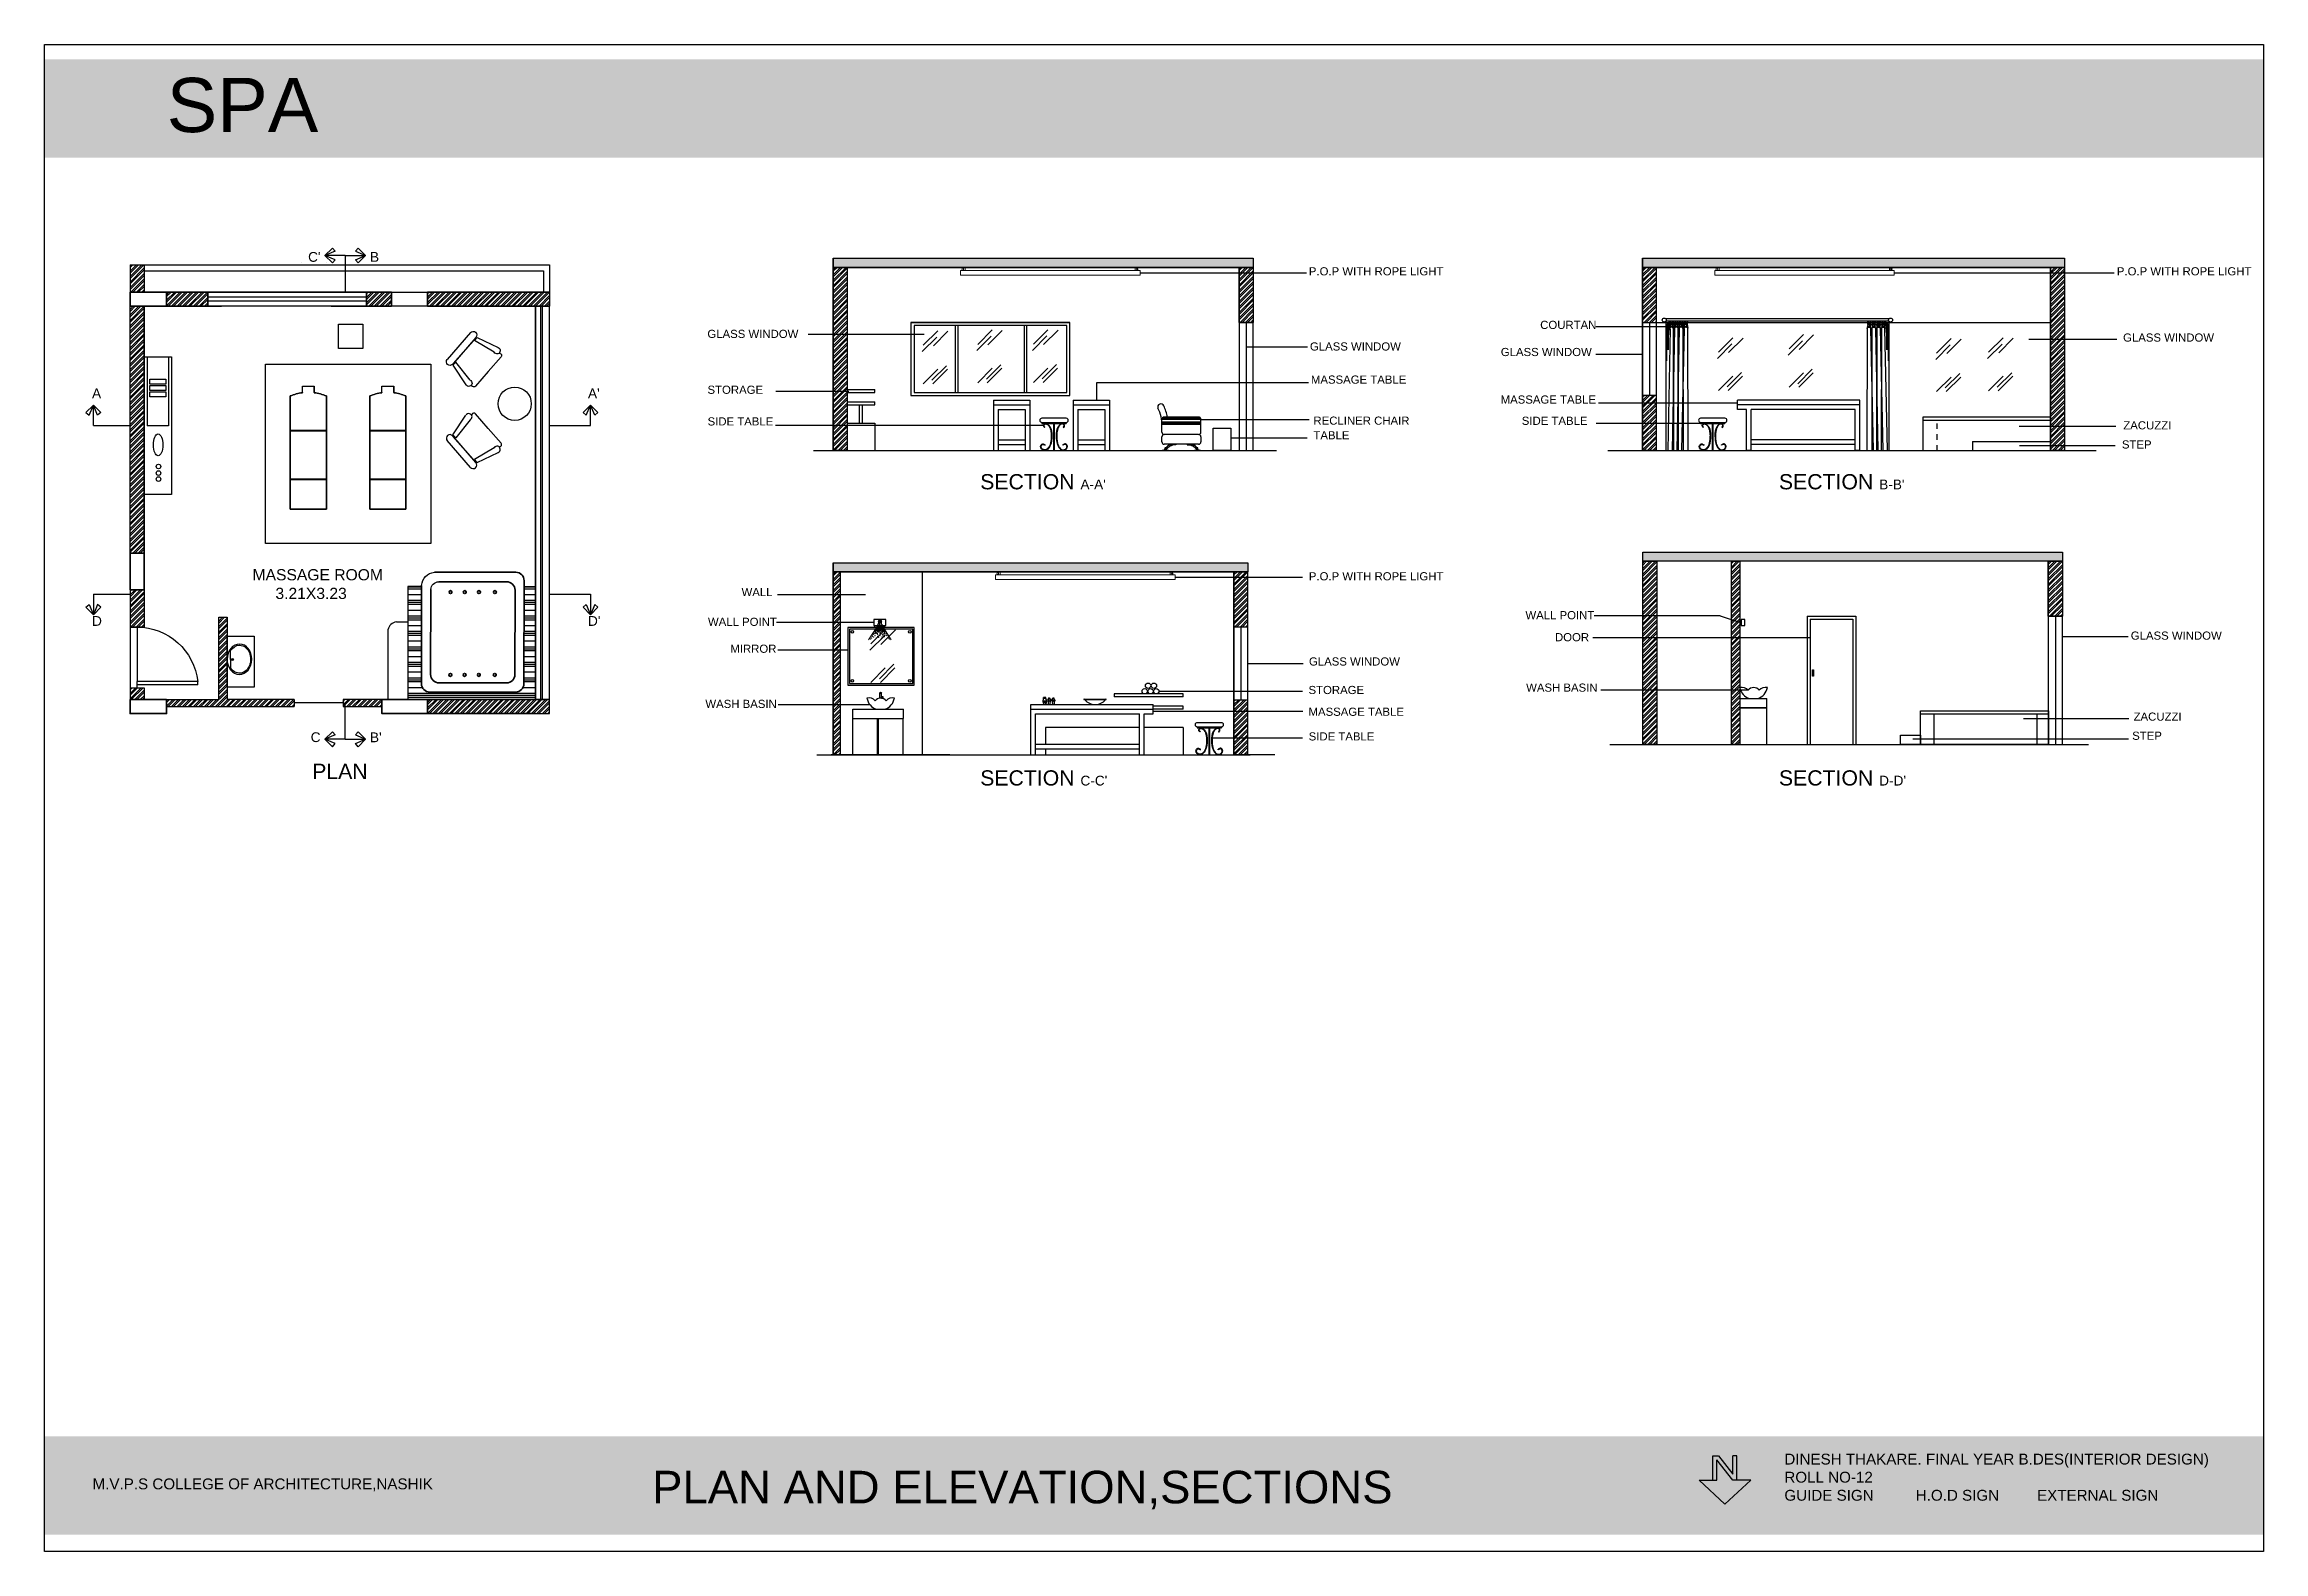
# Model space of a CAD drawing. Header units: millimetres. Extents: x 1521 to 3683, y 1649 to 3322.
# Drawn here: x 1857.42 to 1898.32, y 1649.44 to 1677.22 of the extents above; entities that cross this region are included whole.
import ezdxf

# ---------------------------------------------------------------- set-up
doc = ezdxf.new("R2010")
doc.units = ezdxf.units.MM
doc.header["$LTSCALE"] = 0.1
doc.linetypes.add('DASHED2', pattern=[0.375, 0.25, -0.125])
doc.linetypes.add('HIDDEN', pattern=[0.375, 0.25, -0.125])
for name, color, linetype in [('2', 2, 'Continuous'), ('CURTAIN', 7, 'Continuous'), ('FURNITURE', 34, 'Continuous'), ('toilet furniture', 37, 'Continuous'), ('WALLS', 4, 'Continuous')]:
    doc.layers.add(name, color=color, linetype=linetype)
for name, color, linetype, lineweight in [('Ceiling', 5, 'Continuous', 13), ('COL', 1, 'Continuous', 50), ('Flooring', 8, 'Continuous', 9), ('plan wall', 7, 'Continuous', 25), ('WALL', 7, 'Continuous', 50), ('WIN', 8, 'Continuous', 25)]:
    doc.layers.add(name, color=color, linetype=linetype, lineweight=lineweight)
doc.styles.add('ATTR', font='romans.shx', dxfattribs={"width": 0.8, "height": 2.52})
doc.styles.add('WORKING', font='ARIALN.TTF')
pattern_1 = [(45, (451.430364, 19.657806), (-0.0504652516, 0.0504652516), []), (45, (451.430364, 19.69349), (-0.0504652516, 0.0504652516), [])]
pattern_2 = [(45, (-62.40209, 93.95039), (-0.0504652516, 0.0504652516), []), (45, (-62.40209, 93.98608), (-0.0504652516, 0.0504652516), [])]

# ---------------------------------------------------------------- blocks, each defined once
blk = doc.blocks.new('A$C3F6A36EA')
h = blk.add_hatch(color=10)
h.set_gradient(color1=(22, 110, 12), color2=(129, 189, 10), tint=0.46)
h.paths.add_polyline_path([(-44.213, 20.41), (-3.313, 20.41), (-3.313, 22.222), (-44.213, 22.222)])
h = blk.add_hatch(color=10)
h.set_gradient(color1=(22, 110, 12), color2=(129, 189, 10), tint=0.46)
h.paths.add_polyline_path([(-44.213, -3.153), (-3.313, -3.153), (-3.313, -4.965), (-44.213, -4.965)])
at = {"color": 0}
blk.add_lwpolyline([(-44.213, 22.5), (-3.313, 22.5), (-3.313, -5.276), (-44.213, -5.276)], close=True, dxfattribs=at)
at = {"width": 22.63115, "attachment_point": 1}
for s, insert, char_height in [('{\\f@Arial Unicode MS|b0|i0|c0|p34;\\C255;\\c16777215;SPA}', (-41.959, 21.883), 1), ('{\\f@Arial Unicode MS|b0|i0|c0|p34;\\C255;\\c16777215;DINESH THAKARE. FINAL YEAR B.DES(INTERIOR DESIGN)\\PROLL NO-12 \\PGUIDE SIGN          H.O.D SIGN         EXTERNAL SIGN}', (-12.145, -3.471), 0.2), ('{\\f@Arial Unicode MS|b0|i0|c0|p34;\\C255;\\c16777215;M.V.P.S COLLEGE OF ARCHITECTURE,NASHIK}', (-43.325, -3.928), 0.2)]:
    blk.add_mtext(s, dxfattribs=dict(at, insert=insert, char_height=char_height))
blk = doc.blocks.new('A$C18BE6784')
for p, q in [((0, 0.412), (0.592, 0.412)), ((0, 0.412), (0, -0.413)), ((0.592, 0.412), (0.592, -0.413)), ((0, 0.337), (0.592, 0.337)), ((0.075, 0.262), (0.517, 0.262)), ((0.075, 0.262), (0.075, -0.413)), ((0.517, 0.262), (0.517, -0.413)), ((0.075, -0.238), (0.517, -0.238)), ((0.075, -0.313), (0.517, -0.313)), ((0, -0.413), (0.075, -0.413)), ((0.517, -0.413), (0.592, -0.413))]:
    blk.add_line(p, q)
blk = doc.blocks.new('A$C5CC924A6')
at = {"layer": 'FURNITURE'}
for p, q in [((13, 15.3), (1, 15.3)), ((1, 13.3), (13, 13.3)), ((1, 13.3), (1, 12.8)), ((1, 12.8), (13, 12.8)), ((7.2, 12.8), (6.8, 12.8)), ((6.8, 12.8), (6.8, -0.6)), ((7.2, -0.6), (7.2, 12.8)), ((13, 13.3), (13, 12.8)), ((2.5, 10.9), (2.3, 10.7)), ((2.6, 2), (2.7, 2.2)), ((11.4, 2), (11.3, 2.2)), ((11.5, 10.9), (11.7, 10.7)), ((6.8, -0.6), (7.2, -0.6))]:
    blk.add_line(p, q, dxfattribs=at)
for centre, start, end in [((1, 14.3), 90, 270), ((13, 14.3), 270, 90)]:
    blk.add_arc(centre, 1, start, end, dxfattribs=at)
for points in [[(2.3, 10.7), (1.8, 11.9), (2.4, 12.6), (5, 11.1), (5.9, 6.7), (5, 1.6), (2.3, -0.5), (0.4, 1.4), (1.4, 2.7), (2.7, 2.2)], [(11.7, 10.7), (12.2, 11.9), (11.6, 12.6), (9, 11.1), (8.1, 6.7), (9, 1.6), (11.7, -0.5), (13.6, 1.4), (12.6, 2.7), (11.3, 2.2)]]:
    blk.add_spline(points, degree=3, dxfattribs=at)
for points in [[(2.5, 10.9), (2.4, 11), (2.3, 11.1), (2.1, 11.3), (2.1, 11.4), (2, 11.6), (2, 11.7), (2, 11.9), (2.1, 12), (2.2, 12.2), (2.3, 12.3), (2.5, 12.4), (2.7, 12.5), (3, 12.5), (3.1, 12.5), (3.4, 12.4), (3.6, 12.3), (4.1, 12), (4.4, 11.6), (4.9, 10.9), (5, 10.6), (5.3, 9.7), (5.4, 9.1), (5.6, 8.2), (5.6, 7.6), (5.7, 6.5), (5.6, 6), (5.6, 4.7), (5.5, 4.3), (5.3, 3.1), (5.2, 2.6), (4.9, 1.9), (4.8, 1.7), (4.5, 1.2), (4.3, 0.9), (3.9, 0.4), (3.6, 0.1), (3, -0.2), (2.7, -0.3), (2, -0.2), (1.7, -0.1), (1.1, 0.3), (0.9, 0.5), (0.7, 0.9), (0.6, 1.1), (0.6, 1.4), (0.7, 1.5), (0.7, 1.8), (0.8, 1.9), (1, 2.1), (1.1, 2.2), (1.3, 2.4), (1.3, 2.4), (1.5, 2.4), (1.6, 2.4), (1.8, 2.4), (1.9, 2.4), (2.2, 2.2), (2.4, 2.1), (2.6, 2)], [(11.5, 10.9), (11.6, 11), (11.7, 11.1), (11.9, 11.3), (11.9, 11.4), (12, 11.6), (12, 11.7), (12, 11.9), (11.9, 12), (11.8, 12.2), (11.7, 12.3), (11.5, 12.4), (11.3, 12.5), (11, 12.5), (10.9, 12.5), (10.6, 12.4), (10.4, 12.3), (9.9, 12), (9.6, 11.6), (9.1, 10.9), (9, 10.6), (8.7, 9.7), (8.6, 9.1), (8.4, 8.2), (8.4, 7.6), (8.3, 6.5), (8.4, 6), (8.4, 4.7), (8.5, 4.3), (8.7, 3.1), (8.8, 2.6), (9.1, 1.9), (9.2, 1.7), (9.5, 1.2), (9.7, 0.9), (10.1, 0.4), (10.4, 0.1), (11, -0.2), (11.3, -0.3), (12, -0.2), (12.3, -0.1), (12.9, 0.3), (13.1, 0.5), (13.3, 0.9), (13.4, 1.1), (13.4, 1.4), (13.3, 1.5), (13.3, 1.8), (13.2, 1.9), (13, 2.1), (12.9, 2.2), (12.7, 2.4), (12.7, 2.4), (12.5, 2.4), (12.4, 2.4), (12.2, 2.4), (12.1, 2.4), (11.8, 2.2), (11.6, 2.1), (11.4, 2)]]:
    blk.add_open_spline(points, degree=3, knots=[0, 0, 0, 0, 0.38578, 0.38578, 0.813953, 0.813953, 1.242126, 1.242126, 1.670299, 1.670299, 2.098473, 2.098473, 2.661834, 2.661834, 3.225195, 3.225195, 3.788557, 3.788557, 5.028784, 5.028784, 5.998115, 5.998115, 6.967446, 6.967446, 8.906108, 8.906108, 10.420398, 10.420398, 11.934688, 11.934688, 13.270864, 13.270864, 14.10851, 14.10851, 14.946155, 14.946155, 16.069099, 16.069099, 17.192043, 17.192043, 18.314987, 18.314987, 19.240462, 19.240462, 19.800606, 19.800606, 20.2376, 20.2376, 20.674594, 20.674594, 21.150434, 21.150434, 21.546758, 21.546758, 21.943082, 21.943082, 22.339406, 22.339406, 22.96672, 22.96672, 22.96672, 22.96672], dxfattribs=at)
blk = doc.blocks.new('A$C73AF54F7')
blk.add_line((2.7, 11.8), (2.7, 15.9))
at = {"layer": 'FURNITURE', "color": 3}
for p, q in [((27.7, 20), (2.7, 20)), ((27.7, 18.3), (2.7, 18.3)), ((27.7, 17.8), (2.7, 17.8)), ((27.7, 17.4), (2.7, 17.4)), ((27.7, 17.1), (2.7, 17.1)), ((27.7, 16.9), (2.7, 16.9)), ((27.7, 16.8), (2.7, 16.8)), ((27.6, 20.5), (2.8, 20.5)), ((27.4, 20.9), (3, 20.9)), ((27.1, 21.2), (3.3, 21.2)), ((26.7, 21.4), (3.7, 21.4))]:
    blk.add_line(p, q, dxfattribs=at)
at = {"layer": 'FURNITURE'}
for p, q in [((26.2, 21.5), (4.2, 21.5)), ((27.7, 11.8), (27.7, 20)), ((2.7, 5.5), (2.7, 8.8)), ((26.2, 10.3), (4.2, 10.3)), ((26.2, 4), (4.2, 4)), ((4.6, 1.3), (5.1, 1.3)), ((4.6, 0.5), (4.6, 1.3)), ((4.9, 0.5), (4.9, 1.3)), ((5.1, 0.5), (5.1, 1.3)), ((6.9, 4), (6.9, 3.7)), ((11.7, 3.7), (6.9, 3.7)), ((11.7, 4), (11.7, 3.7)), ((18.8, 4), (18.8, 3.7)), ((18.8, 3.7), (23.5, 3.7)), ((23.5, 4), (23.5, 3.7)), ((25.3, 0.5), (25.3, 1.3)), ((25.8, 1.3), (25.3, 1.3)), ((25.5, 0.5), (25.5, 1.3)), ((25.8, 0.5), (25.8, 1.3)), ((27.7, 8.8), (27.7, 5.5))]:
    blk.add_line(p, q, dxfattribs=at)
for centre, radius, start, end in [((2, 28), 2, 22.5403, 202.5403), ((-21.4, 16.4), 28.1, 10.3444, 26.0923), ((-21.5, 16.4), 24.2, 358.8031, 26.561), ((4.2, 20), 1.5, 90, 180), ((26.2, 20), 1.5, 360, 90), ((4.2, 11.8), 1.5, 180, 270), ((4.2, 8.8), 1.5, 90, 180), ((4.2, 5.5), 1.5, 180, 270), ((4.9, -3.8), 4.25, 61.9275, 118.0725), ((4.9, 1.5), 0.288, 319.0862, 220.9138), ((13.6, -7.5), 11.7, 105.3748, 136.6734), ((10, -1.2), 5.5, 115.2428, 153.0464), ((16.8, -7.5), 11.7, 43.3266, 74.6252), ((20.4, -1.2), 5.5, 26.9536, 64.7572), ((25.5, -3.8), 4.25, 61.9275, 118.0725), ((25.5, 1.5), 0.288, 319.0862, 220.9138), ((26.2, 11.8), 1.5, 270, 0), ((26.2, 8.8), 1.5, 0, 90), ((26.2, 5.5), 1.5, 270, 0), ((26.2, 5.5), 1.5, 270, 0)]:
    blk.add_arc(centre, radius, start, end, dxfattribs=at)
blk = doc.blocks.new('A$C0124305E')
for p, q in [((0, -0.825), (0, 0)), ((0, 0), (1.856, 0)), ((1.856, 0), (2.006, 0)), ((2.006, -0.15), (2.006, 0)), ((0, -0.075), (2.006, -0.075)), ((0.075, -0.825), (0.075, -0.15)), ((0.075, -0.15), (1.781, -0.15)), ((1.781, -0.825), (1.781, -0.15)), ((1.856, -0.825), (1.856, -0.15)), ((1.856, -0.15), (2.006, -0.15)), ((0.075, -0.65), (1.781, -0.65)), ((0.075, -0.725), (1.781, -0.725)), ((0, -0.825), (0.075, -0.825)), ((1.781, -0.825), (1.856, -0.825))]:
    blk.add_line(p, q)
blk = doc.blocks.new('d')
for p, q in [((0.05, 1), (0.05, 0)), ((0.05, 1), (0.1, 1)), ((0.1, 1), (0.1, 0)), ((0, 0), (0.1, 0))]:
    blk.add_line(p, q)
at = {"linetype": 'DASHED2', "ltscale": 500}
blk.add_arc((-0.005, 0), 1.005, 359.9965, 83.9779, dxfattribs=at)
blk = doc.blocks.new('A$C01EB0BB3')
for p, q in [((-0.097, 0.064), (-0.097, 0.064)), ((-0.047, 0.114), (0.447, 0.114)), ((-0.047, 0.014), (0.447, 0.014)), ((0.497, 0.064), (0.497, 0.064))]:
    blk.add_line(p, q)
at = {"linetype": 'Continuous'}
for p, q in [((0, 0), (-0.057, 0)), ((-0.057, -0.314), (0, 0)), ((-0.035, 0.014), (-0.037, 0.001)), ((-0.035, 0.014), (0.435, 0.014)), ((0.4, 0), (0.457, 0)), ((0.457, -0.314), (0.4, 0)), ((0.437, 0), (0.435, 0.014)), ((0.457, 0), (0.543, -0.314)), ((-0.057, 0), (-0.143, -0.314)), ((-0.096, -0.376), (-0.1, -0.4)), ((0.2, -0.429), (-0.071, -0.429)), ((0.2, -0.429), (0.471, -0.429)), ((0.5, -0.4), (0.496, -0.374))]:
    blk.add_line(p, q, dxfattribs=at)
for centre, start, end in [((-0.047, 0.064), 90, 180), ((-0.047, 0.064), 180, 270), ((0.447, 0.064), 0, 90), ((0.447, 0.064), 270, 0)]:
    blk.add_arc(centre, 0.05, start, end)
for centre, radius, start, end in [((-0.1, -0.329), 0.0452, 161.5651, 18.435), ((-0.071, -0.4), 0.0286, 180, 270), ((0.5, -0.329), 0.0452, 161.5651, 18.435), ((0.471, -0.4), 0.0286, 270, 0)]:
    blk.add_arc(centre, radius, start, end, dxfattribs=at)
blk = doc.blocks.new('A$C708C57D5')
for p, q in [((0.03, -0.56), (0.033, -2.393)), ((1.626, -0.41), (0.18, -0.41)), ((0.192, -0.73), (0.195, -2.23)), ((1.548, -0.58), (0.342, -0.58)), ((1.692, -0.718), (1.695, -2.23)), ((1.855, -0.643), (1.858, -2.393)), ((1.708, -2.543), (0.183, -2.543)), ((1.548, -2.38), (0.342, -2.38)), ((1.545, -2.38), (0.345, -2.38))]:
    blk.add_line(p, q)
for centre in [(0.55, -0.763), (0.834, -0.763), (1.087, -0.763), (1.341, -0.763), (0.553, -2.238), (0.837, -2.238), (1.09, -2.238), (1.344, -2.238)]:
    blk.add_circle(centre, 0.0261)
for centre, start, end in [((0.18, -0.56), 90, 180), ((0.342, -0.73), 90, 180), ((0.345, -2.23), 180, 270), ((1.545, -2.23), 270, 360), ((0.183, -2.393), 180, 270), ((1.708, -2.393), 270, 0)]:
    blk.add_arc(centre, 0.15, start, end)
at = {"layer": 'plan wall'}
for centre, radius, start, end in [((1.548, -0.724), 0.144, 2.2545, 90.0839), ((1.61, -0.655), 0.245, 2.6955, 86.2976)]:
    blk.add_arc(centre, radius, start, end, dxfattribs=at)
blk = doc.blocks.new('A$C6D011404')
at = {"layer": 'toilet furniture'}
for q in [(118, 64), (434, 64)]:
    blk.add_line((281, 64), q, dxfattribs=at)
for radius in [16.7, 11.9]:
    blk.add_circle((281, 99), radius, dxfattribs=at)
at = {"layer": 'toilet furniture', "extrusion": (0, 0, -1)}
blk.add_ellipse((276, 225), major_axis=(276, -2), ratio=0.815709, start_param=3.141593, end_param=9.424778, dxfattribs=at)
at = {"layer": 'toilet furniture'}
blk.add_open_spline([(118, 64), (58, 102), (22, 162), (20, 223), (20, 225), (20, 227), (20, 268), (36, 309), (113, 396), (192, 429), (355, 430), (435, 397), (529, 293), (543, 225), (505, 126), (475, 90), (434, 64)], degree=3, knots=[5.365258, 5.365258, 5.365258, 5.365258, 6.257078, 6.257078, 6.283185, 6.283185, 6.283185, 6.901165, 6.901165, 7.841015, 7.841015, 8.780865, 8.780865, 9.720714, 9.720714, 10.328696, 10.328696, 10.328696, 10.328696], dxfattribs=at)
blk = doc.blocks.new('A$C155A223B')
at = {"layer": 'FURNITURE', "color": 6}
for p, q in [((0.3, 0), (1.9, 0)), ((0.7, 5), (1.5, 5)), ((0.7, 5), (0.7, 4.5)), ((0.7, 4.5), (1.5, 4.5)), ((1.5, 5), (1.5, 4.5))]:
    blk.add_line(p, q, dxfattribs=at)
at = {"layer": 'FURNITURE', "color": 3}
blk.add_circle((1.1, 2.9), 0.583, dxfattribs=at)
at = {"layer": 'FURNITURE', "color": 6}
for points in [[(0.7, 4.5), (0.1, 3.9), (0.2, 2.3), (0.5, 1.4), (0.3, 0)], [(1.5, 4.5), (2.1, 3.9), (2, 2.3), (1.7, 1.4), (1.9, 0)]]:
    blk.add_spline(points, degree=3, dxfattribs=at)
blk = doc.blocks.new('A$C1F152110')
at = {"layer": 'FURNITURE', "color": 6}
for p, q in [((0.5, 4.6), (0.5, 5.2)), ((2.1, 5.2), (0.5, 5.2)), ((2.1, 4.6), (0.5, 4.6)), ((0.9, 0.1), (0.9, 0)), ((1.7, 0.1), (0.9, 0.1)), ((1.7, 0.1), (1.7, 0)), ((2.1, 4.6), (2.1, 5.2)), ((1.7, 0), (0.9, 0))]:
    blk.add_line(p, q, dxfattribs=at)
at = {"layer": 'FURNITURE', "color": 3}
for p, q in [((1.7, 0.1), (1.7, 0)), ((2.1, 5.2), (2.1, 5.2)), ((2.1, 4.6), (2.1, 5.2))]:
    blk.add_line(p, q, dxfattribs=at)
blk.add_lwpolyline([(0.9, 2.9), (1.7, 2.9), (1.7, 1.5), (0.9, 1.5)], close=True, dxfattribs=at)
at = {"layer": 'FURNITURE', "color": 6}
for start_param, end_param in [(3.779608, 6.004149), (6.562221, 8.786762)]:
    blk.add_ellipse((1.3, 2.6), major_axis=(0, -2.55), ratio=0.508197, start_param=start_param, end_param=end_param, dxfattribs=at)
at = {"layer": 'FURNITURE', "color": 3}
blk.add_ellipse((1.4, 2.6), major_axis=(0, -2.55), ratio=0.508197, start_param=6.562221, end_param=8.786762, dxfattribs=at)
blk = doc.blocks.new('A$C6F4D63F3')
at = {"layer": 'FURNITURE', "color": 8}
for p, q in [((0.08, 3.02), (7.74, 3.02)), ((0.08, 2.87), (7.74, 2.87))]:
    blk.add_line(p, q, dxfattribs=at)
for centre, radius, start, end in [((0.08, 2.94), 0.075, 90, 270), ((3.99, 5.77), 4.67, 218.3695, 321.6305), ((7.74, 2.94), 0.075, 270, 90)]:
    blk.add_arc(centre, radius, start, end, dxfattribs=at)
blk = doc.blocks.new('A$C72AE6952')
at = {"layer": 'CURTAIN', "color": 9}
for p, q in [((-0.406, -0.191), (-0.41, -1.699)), ((-0.363, -0.19), (-0.332, -1.699)), ((-0.347, -0.191), (-0.35, -1.699)), ((-0.303, -0.19), (-0.273, -1.699)), ((-0.287, -0.191), (-0.291, -1.699)), ((-0.244, -0.19), (-0.213, -1.699)), ((-0.228, -0.191), (-0.231, -1.699)), ((-0.19, -0.194), (-0.16, -1.699))]:
    blk.add_line(p, q, dxfattribs=at)
at = {"layer": 'CURTAIN', "color": 14}
for p, q in [((-0.4, -0.141), (-0.408, -0.186)), ((-0.404, -0.099), (-0.4, -0.129)), ((-0.397, -0.135), (-0.401, -0.13)), ((-0.393, -0.13), (-0.397, -0.122)), ((-0.396, -0.099), (-0.395, -0.12)), ((-0.395, -0.168), (-0.391, -0.13)), ((-0.388, -0.129), (-0.392, -0.118)), ((-0.382, -0.128), (-0.386, -0.116)), ((-0.376, -0.131), (-0.379, -0.117)), ((-0.374, -0.168), (-0.378, -0.13)), ((-0.375, -0.099), (-0.376, -0.118)), ((-0.371, -0.136), (-0.373, -0.121)), ((-0.365, -0.099), (-0.369, -0.129)), ((-0.361, -0.186), (-0.369, -0.141)), ((-0.363, -0.144), (-0.362, -0.136)), ((-0.358, -0.145), (-0.358, -0.136)), ((-0.353, -0.145), (-0.354, -0.136)), ((-0.347, -0.144), (-0.35, -0.135)), ((-0.341, -0.141), (-0.349, -0.186)), ((-0.345, -0.099), (-0.341, -0.129)), ((-0.338, -0.135), (-0.341, -0.13)), ((-0.333, -0.13), (-0.338, -0.122)), ((-0.336, -0.099), (-0.335, -0.12)), ((-0.335, -0.168), (-0.331, -0.129)), ((-0.329, -0.129), (-0.333, -0.118)), ((-0.323, -0.128), (-0.327, -0.116)), ((-0.316, -0.131), (-0.32, -0.117)), ((-0.315, -0.168), (-0.318, -0.13)), ((-0.316, -0.099), (-0.317, -0.118)), ((-0.311, -0.136), (-0.314, -0.121)), ((-0.306, -0.099), (-0.31, -0.129)), ((-0.302, -0.186), (-0.31, -0.141)), ((-0.304, -0.144), (-0.303, -0.135)), ((-0.299, -0.145), (-0.298, -0.136)), ((-0.293, -0.145), (-0.295, -0.136)), ((-0.288, -0.144), (-0.29, -0.135)), ((-0.281, -0.141), (-0.289, -0.186)), ((-0.285, -0.099), (-0.281, -0.129)), ((-0.279, -0.135), (-0.282, -0.13)), ((-0.274, -0.13), (-0.278, -0.122)), ((-0.277, -0.099), (-0.276, -0.12)), ((-0.276, -0.168), (-0.272, -0.129)), ((-0.269, -0.129), (-0.273, -0.118)), ((-0.263, -0.128), (-0.267, -0.116)), ((-0.257, -0.131), (-0.26, -0.117)), ((-0.256, -0.168), (-0.259, -0.13)), ((-0.256, -0.099), (-0.258, -0.118)), ((-0.252, -0.136), (-0.254, -0.121)), ((-0.246, -0.099), (-0.25, -0.129)), ((-0.242, -0.186), (-0.25, -0.141)), ((-0.244, -0.144), (-0.243, -0.135)), ((-0.239, -0.145), (-0.239, -0.136)), ((-0.234, -0.145), (-0.235, -0.136)), ((-0.229, -0.144), (-0.231, -0.135)), ((-0.222, -0.141), (-0.23, -0.186)), ((-0.226, -0.099), (-0.222, -0.129)), ((-0.219, -0.135), (-0.222, -0.13)), ((-0.214, -0.13), (-0.219, -0.122)), ((-0.217, -0.099), (-0.217, -0.12)), ((-0.216, -0.168), (-0.213, -0.129)), ((-0.21, -0.129), (-0.214, -0.118)), ((-0.204, -0.128), (-0.208, -0.116)), ((-0.197, -0.131), (-0.201, -0.117)), ((-0.196, -0.168), (-0.199, -0.13)), ((-0.197, -0.099), (-0.198, -0.118)), ((-0.193, -0.136), (-0.195, -0.121)), ((-0.187, -0.099), (-0.191, -0.129)), ((-0.183, -0.186), (-0.191, -0.141))]:
    blk.add_line(p, q, dxfattribs=at)
for points in [[(-0.406, -0.191, -0.014672), (-0.407, -0.19, -0.182702), (-0.408, -0.186, -0.182702), (-0.407, -0.183, -0.102594), (-0.401, -0.179, -0.061806), (-0.394, -0.176, -0.048064), (-0.385, -0.175, -0.048064), (-0.375, -0.176, -0.061806), (-0.368, -0.179, -0.102594), (-0.363, -0.183, -0.182702), (-0.361, -0.186, -0.182702)], [(-0.361, -0.186, -0.182702), (-0.363, -0.19, -0.007088), (-0.363, -0.19, -0.017901)], [(-0.347, -0.191, -0.014672), (-0.347, -0.19, -0.182702), (-0.349, -0.186, -0.182702), (-0.347, -0.183, -0.102594), (-0.342, -0.179, -0.061806), (-0.335, -0.176, -0.048064), (-0.325, -0.175, -0.048064), (-0.316, -0.176, -0.061806), (-0.309, -0.179, -0.102594), (-0.303, -0.183, -0.182702), (-0.302, -0.186, -0.182702)], [(-0.302, -0.186, -0.182702), (-0.303, -0.19, -0.007088), (-0.303, -0.19, -0.017901)], [(-0.287, -0.191, -0.014672), (-0.288, -0.19, -0.182702), (-0.289, -0.186, -0.182702), (-0.288, -0.183, -0.102594), (-0.282, -0.179, -0.061806), (-0.275, -0.176, -0.048064), (-0.266, -0.175, -0.048064), (-0.256, -0.176, -0.061806), (-0.249, -0.179, -0.102594), (-0.244, -0.183, -0.182702), (-0.242, -0.186, -0.182702)], [(-0.242, -0.186, -0.182702), (-0.244, -0.19, -0.007088), (-0.244, -0.19, -0.017901)], [(-0.228, -0.191, -0.014672), (-0.228, -0.19, -0.182702), (-0.23, -0.186, -0.182702), (-0.228, -0.183, -0.102594), (-0.223, -0.179, -0.061806), (-0.216, -0.176, -0.048064), (-0.206, -0.175, -0.048064), (-0.197, -0.176, -0.061806), (-0.19, -0.179, -0.102594), (-0.184, -0.183, -0.182702), (-0.183, -0.186, -0.182702)], [(-0.19, -0.123, -0.313767), (-0.175, -0.118, -0.697728), (-0.176, -0.126, -0.250902)], [(-0.176, -0.126, -0.238187), (-0.19, -0.125, -0.348323)], [(-0.19, -0.13, -0.340134), (-0.174, -0.145, -0.721515), (-0.189, -0.15, -0.721515)], [(-0.175, -0.13, -0.204897), (-0.19, -0.13, -0.408425)], [(-0.19, -0.134, -0.316204), (-0.178, -0.145, -0.697728), (-0.186, -0.148, -0.250902)], [(-0.183, -0.186, -0.182702), (-0.184, -0.19, -0.102594), (-0.19, -0.194, -0.004874), (-0.19, -0.194, -0.004874)], [(-0.189, -0.117, -0.230336), (-0.174, -0.114, -0.703268), (-0.175, -0.13, -0.291481)], [(-0.178, -0.148, -0.136939), (-0.183, -0.141, -0.348323)], [(-0.18, -0.134, -0.707028), (-0.169, -0.139, 0.036005), (-0.165, -0.259, -0.010385), (-0.162, -0.455, -0.015676)], [(-0.178, -0.137, -0.733183), (-0.172, -0.139, 0.036022), (-0.168, -0.26, -0.010352), (-0.166, -0.455, -0.015557)], [(-0.173, -0.132, -0.545841), (-0.152, -0.14, 0.020164), (-0.147, -0.354, -0.014201), (-0.142, -0.591, -0.014201)], [(-0.17, -0.135, -0.468972), (-0.156, -0.139, 0.020219), (-0.151, -0.355, -0.008283), (-0.144, -0.591, -0.008283)]]:
    blk.add_lwpolyline(points, format="xyb", dxfattribs=at)
for centre, radius, start, end in [((-0.385, -0.205), 0.0388, 57.0747, 122.9253), ((-0.384, -0.135), 0.0173, 159.1728, 200.8272), ((-0.385, -0.132), 0.016, 12.3871, 167.6129), ((-0.385, -0.144), 0.016, 12.3871, 167.6129), ((-0.387, -0.135), 0.0186, 340.6869, 19.3131), ((-0.356, -0.102), 0.0426, 252.7643, 290.6326), ((-0.356, -0.102), 0.0339, 249.3717, 294.7244), ((-0.356, -0.172), 0.0251, 253.5001, 291.2094), ((-0.356, -0.163), 0.0251, 256.9238, 286.4271), ((-0.325, -0.205), 0.0388, 57.0747, 122.9253), ((-0.325, -0.135), 0.0173, 159.1728, 200.8272), ((-0.325, -0.132), 0.016, 12.3871, 167.6129), ((-0.325, -0.144), 0.016, 12.3871, 167.6129), ((-0.327, -0.135), 0.0186, 340.6869, 19.3131), ((-0.297, -0.102), 0.0339, 249.3717, 294.7244), ((-0.297, -0.102), 0.0426, 252.7643, 290.6326), ((-0.296, -0.172), 0.0251, 253.5001, 291.2094), ((-0.296, -0.163), 0.0251, 256.9238, 286.4271), ((-0.266, -0.205), 0.0388, 57.0747, 122.9253), ((-0.265, -0.135), 0.0173, 159.1728, 200.8272), ((-0.266, -0.132), 0.016, 12.3871, 167.6129), ((-0.266, -0.144), 0.016, 12.3871, 167.6129), ((-0.268, -0.135), 0.0186, 340.6869, 19.3131), ((-0.237, -0.102), 0.0426, 252.7643, 290.6326), ((-0.237, -0.102), 0.0339, 249.3717, 294.7244), ((-0.237, -0.172), 0.0251, 253.5001, 291.2094), ((-0.237, -0.163), 0.0251, 256.9238, 286.4271), ((-0.206, -0.205), 0.0388, 57.0747, 122.9253), ((-0.206, -0.135), 0.0173, 159.1728, 200.8272), ((-0.206, -0.132), 0.016, 12.3871, 167.6129), ((-0.206, -0.144), 0.016, 12.3871, 167.6129), ((-0.201, -0.135), 0.0186, 340.6869, 19.3131)]:
    blk.add_arc(centre, radius, start, end, dxfattribs=at)
blk = doc.blocks.new('BLITB12F')
for p, q in [((-1.5, 3), (-1.5, 3.5)), ((-1.5, 3.5), (1.5, 3.5)), ((1.5, 3), (-1.5, 3)), ((-0.5, 4.9091), (-0.5, 5.5)), ((0, 0), (0, 3)), ((0.5, 5.5), (0.5, 4.9091)), ((1.5, 3.5), (1.5, 3))]:
    blk.add_line(p, q)
blk.add_lwpolyline([(-6, -0.5), (-6, 5.5), (6, 5.5), (6, -0.5)], close=True)
for centre, radius, start, end in [((-5.1117, 2.5372), 3.6412, 315.8287, 7.301433), ((0, 3.5), 1.5, 0, 180), ((5.1117, 2.5372), 3.6412, 172.6986, 224.1713), ((-1.25, 1.25), 1.7678, 225, 315), ((1.25, 1.25), 1.7678, 225, 315)]:
    blk.add_arc(centre, radius, start, end)
at = {"style": 'ATTR', "width": 0.8, "flags": 9}
blk.add_attdef('ESTCODE', (0, 0), '', height=0.7, dxfattribs=at)
blk = doc.blocks.new('A$C41BB26E9')
at = {"layer": 'Flooring'}
for p, q in [((-0.339, -0.11), (-0.506, -0.377)), ((-0.339, -0.112), (-0.395, -0.257)), ((-0.26, -0.112), (-0.203, -0.257)), ((-0.259, -0.11), (-0.092, -0.377))]:
    blk.add_line(p, q, dxfattribs=at)
for p in [(-0.468, -0.357), (-0.451, -0.343), (-0.441, -0.31), (-0.437, -0.284), (-0.414, -0.324), (-0.413, -0.275), (-0.412, -0.248), (-0.409, -0.223), (-0.395, -0.257), (-0.389, -0.3), (-0.388, -0.21), (-0.386, -0.225), (-0.382, -0.179), (-0.382, -0.198), (-0.377, -0.245), (-0.373, -0.21), (-0.372, -0.168), (-0.37, -0.263), (-0.367, -0.16), (-0.367, -0.213), (-0.366, -0.157), (-0.366, -0.342), (-0.364, -0.174), (-0.364, -0.179), (-0.361, -0.173), (-0.36, -0.188), (-0.359, -0.147), (-0.357, -0.158), (-0.356, -0.24), (-0.355, -0.144), (-0.354, -0.168), (-0.354, -0.203), (-0.352, -0.16), (-0.35, -0.139), (-0.35, -0.181), (-0.349, -0.132), (-0.349, -0.257), (-0.348, -0.125), (-0.348, -0.165), (-0.346, -0.123), (-0.346, -0.198), (-0.344, -0.126), (-0.344, -0.137), (-0.344, -0.153), (-0.343, -0.117), (-0.343, -0.122), (-0.343, -0.131), (-0.343, -0.144), (-0.343, -0.221), (-0.343, -0.275), (-0.342, -0.116), (-0.342, -0.121), (-0.342, -0.152), (-0.342, -0.163), (-0.341, -0.121), (-0.341, -0.132), (-0.34, -0.119), (-0.34, -0.187), (-0.339, -0.112), (-0.339, -0.113), (-0.339, -0.116), (-0.338, -0.112), (-0.338, -0.117), (-0.337, -0.117), (-0.337, -0.129), (-0.337, -0.307), (-0.336, -0.135), (-0.335, -0.124), (-0.335, -0.174), (-0.334, -0.111), (-0.334, -0.115), (-0.333, -0.126), (-0.333, -0.179), (-0.332, -0.112), (-0.332, -0.114), (-0.332, -0.157), (-0.331, -0.21), (-0.33, -0.118), (-0.33, -0.138), (-0.33, -0.201), (-0.33, -0.233), (-0.329, -0.111), (-0.329, -0.112), (-0.329, -0.115), (-0.329, -0.117), (-0.329, -0.125), (-0.329, -0.135), (-0.329, -0.143), (-0.329, -0.144), (-0.329, -0.173), (-0.328, -0.113), (-0.328, -0.116), (-0.328, -0.117), (-0.328, -0.118), (-0.328, -0.12), (-0.328, -0.143), (-0.328, -0.147), (-0.327, -0.111), (-0.327, -0.116), (-0.327, -0.12), (-0.327, -0.137), (-0.325, -0.112), (-0.325, -0.117), (-0.325, -0.126), (-0.325, -0.155), (-0.325, -0.156), (-0.325, -0.188), (-0.324, -0.122), (-0.324, -0.132), (-0.323, -0.111), (-0.323, -0.114), (-0.323, -0.185), (-0.323, -0.188), (-0.321, -0.114), (-0.32, -0.112), (-0.32, -0.113), (-0.32, -0.115), (-0.32, -0.118), (-0.32, -0.122), (-0.32, -0.214), (-0.32, -0.33), (-0.319, -0.122), (-0.319, -0.164), (-0.318, -0.112), (-0.317, -0.151), (-0.317, -0.184), (-0.317, -0.19), (-0.316, -0.111), (-0.316, -0.116), (-0.316, -0.117), (-0.316, -0.121), (-0.315, -0.111), (-0.315, -0.114), (-0.315, -0.122), (-0.315, -0.127), (-0.315, -0.145), (-0.315, -0.164), (-0.314, -0.112), (-0.314, -0.12), (-0.314, -0.172), (-0.313, -0.111), (-0.313, -0.132), (-0.312, -0.113), (-0.311, -0.113), (-0.311, -0.137), (-0.311, -0.158), (-0.31, -0.112), (-0.31, -0.116), (-0.31, -0.117), (-0.31, -0.137), (-0.31, -0.146), (-0.31, -0.161), (-0.31, -0.177), (-0.309, -0.122), (-0.309, -0.188), (-0.308, -0.112), (-0.308, -0.116), (-0.308, -0.116), (-0.308, -0.134), (-0.307, -0.113), (-0.307, -0.13), (-0.307, -0.23), (-0.306, -0.111), (-0.306, -0.115), (-0.306, -0.119), (-0.306, -0.136), (-0.306, -0.145), (-0.305, -0.113), (-0.304, -0.112), (-0.304, -0.116), (-0.304, -0.121), (-0.304, -0.205), (-0.303, -0.117), (-0.303, -0.118), (-0.303, -0.126), (-0.302, -0.125), (-0.302, -0.156), (-0.302, -0.186), (-0.301, -0.112), (-0.301, -0.114), (-0.301, -0.117), (-0.3, -0.116), (-0.3, -0.121), (-0.3, -0.131), (-0.3, -0.295), (-0.299, -0.112), (-0.299, -0.12), (-0.298, -0.139), (-0.298, -0.145), (-0.298, -0.146), (-0.297, -0.115), (-0.297, -0.151), (-0.297, -0.205), (-0.296, -0.112), (-0.296, -0.114), (-0.296, -0.116), (-0.296, -0.116), (-0.296, -0.133), (-0.296, -0.136), (-0.296, -0.156), (-0.296, -0.163), (-0.296, -0.171), (-0.295, -0.113), (-0.295, -0.125), (-0.295, -0.127), (-0.295, -0.176), (-0.294, -0.115), (-0.294, -0.153), (-0.294, -0.187), (-0.294, -0.254), (-0.292, -0.116), (-0.291, -0.111), (-0.291, -0.114), (-0.291, -0.117), (-0.291, -0.123), (-0.291, -0.129), (-0.291, -0.142), (-0.291, -0.231), (-0.29, -0.112), (-0.29, -0.12), (-0.29, -0.131), (-0.29, -0.149), (-0.289, -0.125), (-0.288, -0.116), (-0.288, -0.132), (-0.288, -0.155), (-0.288, -0.249), (-0.287, -0.111), (-0.287, -0.113), (-0.287, -0.117), (-0.286, -0.112), (-0.285, -0.113), (-0.285, -0.194), (-0.285, -0.201), (-0.284, -0.197), (-0.283, -0.111), (-0.283, -0.114), (-0.283, -0.12), (-0.283, -0.121), (-0.283, -0.125), (-0.283, -0.147), (-0.282, -0.111), (-0.282, -0.116), (-0.282, -0.121), (-0.282, -0.156), (-0.281, -0.132), (-0.28, -0.113), (-0.28, -0.114), (-0.28, -0.123), (-0.279, -0.116), (-0.279, -0.153), (-0.278, -0.127), (-0.278, -0.129), (-0.278, -0.132), (-0.278, -0.145), (-0.278, -0.172), (-0.278, -0.182), (-0.277, -0.111), (-0.277, -0.113), (-0.277, -0.135), (-0.277, -0.144), (-0.276, -0.116), (-0.276, -0.152), (-0.275, -0.112), (-0.275, -0.129), (-0.274, -0.111), (-0.274, -0.114), (-0.273, -0.12), (-0.272, -0.112), (-0.272, -0.113), (-0.272, -0.118), (-0.272, -0.122), (-0.272, -0.131), (-0.272, -0.167), (-0.271, -0.125), (-0.271, -0.134), (-0.271, -0.158), (-0.27, -0.355), (-0.269, -0.111), (-0.269, -0.115), (-0.269, -0.118), (-0.269, -0.121), (-0.269, -0.126), (-0.268, -0.111), (-0.268, -0.111), (-0.268, -0.138), (-0.268, -0.222), (-0.267, -0.112), (-0.267, -0.125), (-0.267, -0.129), (-0.267, -0.151), (-0.266, -0.113), (-0.266, -0.116), (-0.265, -0.137), (-0.265, -0.186), (-0.264, -0.123), (-0.263, -0.112), (-0.263, -0.147), (-0.263, -0.322), (-0.262, -0.117), (-0.262, -0.135), (-0.262, -0.199), (-0.262, -0.213), (-0.261, -0.114), (-0.261, -0.131), (-0.261, -0.137), (-0.261, -0.145), (-0.261, -0.149), (-0.261, -0.163), (-0.261, -0.245), (-0.26, -0.11), (-0.26, -0.116), (-0.26, -0.122), (-0.26, -0.13), (-0.259, -0.132), (-0.259, -0.149), (-0.259, -0.184), (-0.258, -0.167), (-0.256, -0.133), (-0.255, -0.123), (-0.254, -0.145), (-0.254, -0.273), (-0.253, -0.153), (-0.252, -0.125), (-0.252, -0.144), (-0.252, -0.159), (-0.252, -0.17), (-0.252, -0.183), (-0.251, -0.145), (-0.251, -0.233), (-0.25, -0.166), (-0.248, -0.131), (-0.247, -0.184), (-0.245, -0.142), (-0.244, -0.136), (-0.244, -0.201), (-0.244, -0.299), (-0.243, -0.156), (-0.243, -0.171), (-0.243, -0.328), (-0.241, -0.217), (-0.239, -0.201), (-0.236, -0.147), (-0.236, -0.163), (-0.235, -0.179), (-0.235, -0.264), (-0.234, -0.156), (-0.233, -0.162), (-0.232, -0.172), (-0.231, -0.19), (-0.224, -0.215), (-0.222, -0.169), (-0.221, -0.265), (-0.22, -0.176), (-0.22, -0.188), (-0.22, -0.24), (-0.219, -0.219), (-0.217, -0.18), (-0.217, -0.319), (-0.215, -0.217), (-0.213, -0.19), (-0.211, -0.255), (-0.209, -0.292), (-0.201, -0.218), (-0.186, -0.283), (-0.185, -0.232), (-0.181, -0.261), (-0.169, -0.296), (-0.146, -0.341), (-0.128, -0.358)]:
    blk.add_point(p, dxfattribs=at)
at = {"layer": 'FURNITURE'}
for p, q in [((-0.39, -0.15), (-0.39, -0.112)), ((-0.215, -0.15), (-0.215, -0.112))]:
    blk.add_line(p, q, dxfattribs=at)
at = {"layer": 'FURNITURE', "xscale": -0.0184598464825285, "yscale": 0.0184598464825285, "zscale": 0.0184598464824468}
blk.add_blockref('BLITB12F', (-0.299, -0.103), dxfattribs=at)
blk = doc.blocks.new('N')
at = {"layer": '2', "color": 0}
for p, q in [((1629.328, 1645.586), (1628.851, 1645.141)), ((1629.328, 1645.586), (1629.803, 1645.141)), ((1628.851, 1645.141), (1629.105, 1645.141)), ((1629.105, 1645.141), (1629.105, 1644.695)), ((1629.105, 1645.141), (1629.18, 1645.141)), ((1629.18, 1645.141), (1629.477, 1644.769)), ((1629.447, 1644.695), (1629.18, 1645.029)), ((1629.18, 1645.029), (1629.18, 1644.695)), ((1629.477, 1645.141), (1629.477, 1644.769)), ((1629.551, 1645.141), (1629.477, 1645.141)), ((1629.803, 1645.141), (1629.551, 1645.141)), ((1629.551, 1645.141), (1629.551, 1644.695)), ((1629.105, 1644.695), (1629.18, 1644.695)), ((1629.551, 1644.695), (1629.447, 1644.695))]:
    blk.add_line(p, q, dxfattribs=at)

msp = doc.modelspace()

# ---------------------------------------------------------------- hatches: boundary and pattern name
h = msp.add_hatch()
h.set_pattern_fill('AR-CONC', color=256, scale=0.0013, style=0)
h.set_pattern_definition([(50, (-62.4021, 93.9504), (0.23684007, -0.020720811), [0.024765, -0.272415]), (355, (-62.4021, 93.9504), (-0.045815674, 0.248373636), [0.019812, -0.217932]), (100.451, (-62.38236, 93.94867), (0.191025252, 0.227651694), [0.021047, -0.231517]), (46.1842, (-62.4021, 94.01643), (0.352402753, -0.054655026), [0.0371475, -0.4086225]), (96.6356, (-62.37273, 94.01188), (0.308625505, 0.321653223), [0.0315705, -0.3472755]), (351.184, (-62.4021, 94.01643), (0.30862599, 0.321652653), [0.029718, -0.326898]), (21, (-62.36907, 93.99992), (0.197099344, -0.132945174), [0.024765, -0.272415]), (326, (-62.36907, 93.99992), (0.080342637, 0.239444356), [0.019812, -0.217932]), (71.4514, (-62.35265, 93.98884), (0.277441438, 0.106499715), [0.021047, -0.231517]), (37.5, (-62.40209, 93.95039), (0.0040151842, 0.1099215505), [0, -0.2152904, 0, -0.221234, 0, -0.2187575]), (7.5, (-62.40209, 93.95039), (0.086865561, 0.130234747), [0, -0.1261364, 0, -0.2103374, 0, -0.0833755]), (327.5, (-62.47573, 93.95039), (0.1762677737, -0.0074473672), [0, -0.08255, 0, -0.257556, 0, -0.341757]), (317.5, (-62.50875, 93.9504), (0.192567936, 0.033054438), [0, -0.107315, 0, -0.1710436, 0, -0.242697])])
h.paths.add_polyline_path([(1871.96, 1673.2758), (1879.7, 1673.2758), (1879.7, 1673.1071), (1871.96, 1673.1071)])
h = msp.add_hatch()
h.set_pattern_fill('AR-CONC', color=256, scale=0.0013, style=0)
h.set_pattern_definition([(50, (-59.2967, 93.9504), (0.23684007, -0.020720811), [0.024765, -0.272415]), (355, (-59.2967, 93.9504), (-0.045815674, 0.248373636), [0.019812, -0.217932]), (100.451, (-59.27696, 93.94867), (0.191025252, 0.227651694), [0.021047, -0.231517]), (46.1842, (-59.2967, 94.01643), (0.352402753, -0.054655026), [0.0371475, -0.4086225]), (96.6356, (-59.26733, 94.01188), (0.308625505, 0.321653223), [0.0315705, -0.3472755]), (351.184, (-59.2967, 94.01643), (0.30862599, 0.321652653), [0.029718, -0.326898]), (21, (-59.26368, 93.99992), (0.197099344, -0.132945174), [0.024765, -0.272415]), (326, (-59.26368, 93.99992), (0.080342637, 0.239444356), [0.019812, -0.217932]), (71.4514, (-59.24725, 93.98884), (0.277441438, 0.106499715), [0.021047, -0.231517]), (37.5, (-59.2967, 93.95039), (0.0040151842, 0.1099215505), [0, -0.2152904, 0, -0.221234, 0, -0.2187575]), (7.5, (-59.2967, 93.95039), (0.086865561, 0.130234747), [0, -0.1261364, 0, -0.2103374, 0, -0.0833755]), (327.5, (-59.37033, 93.95039), (0.1762677737, -0.0074473672), [0, -0.08255, 0, -0.257556, 0, -0.341757]), (317.5, (-59.40335, 93.9504), (0.192567936, 0.033054438), [0, -0.107315, 0, -0.1710436, 0, -0.242697])])
h.paths.add_polyline_path([(1886.8777, 1673.2758), (1894.6514, 1673.2758), (1894.6514, 1673.1071), (1886.8777, 1673.1071)])
h = msp.add_hatch()
h.set_pattern_fill('STEEL', color=256, scale=0.022478, style=0)
h.set_pattern_definition([(45, (-1884.94252, -1937.408015), (-0.0504652516, 0.0504652516), []), (45, (-1884.94252, -1937.37233), (-0.0504652516, 0.0504652516), [])])
h.paths.add_polyline_path([(1859.2592, 1673.157), (1859.0007, 1673.157), (1859.0007, 1672.6512), (1859.2592, 1672.6512)])
h.paths.add_polyline_path([(1859.2592, 1672.3927), (1859.0007, 1672.3927), (1859.0007, 1667.8408), (1859.2592, 1667.8408)])
h.paths.add_polyline_path([(1860.4318, 1672.6512), (1859.6751, 1672.6512), (1859.6751, 1672.3927), (1860.4318, 1672.3927)])
h.paths.add_polyline_path([(1863.8167, 1672.6512), (1863.3589, 1672.6512), (1863.3589, 1672.3927), (1863.8167, 1672.3927)])
h = msp.add_hatch()
h.set_pattern_fill('STEEL', color=256, scale=0.022478, style=0)
h.set_pattern_definition(pattern_2)
h.paths.add_polyline_path([(1871.96, 1673.1071), (1872.2188, 1673.1071), (1872.2188, 1669.7321), (1871.96, 1669.7321)])
h = msp.add_hatch()
h.set_pattern_fill('STEEL', color=256, scale=0.022478, style=0)
h.set_pattern_definition(pattern_2)
h.paths.add_polyline_path([(1879.4413, 1673.1071), (1879.7, 1673.1071), (1879.7, 1672.0946), (1879.4413, 1672.0946)])
h = msp.add_hatch()
h.set_pattern_fill('STEEL', color=256, scale=0.022478, style=0)
h.set_pattern_definition([(45, (-59.296696, 93.95039), (-0.0504652516, 0.0504652516), []), (45, (-59.296696, 93.98608), (-0.0504652516, 0.0504652516), [])])
h.paths.add_polyline_path([(1894.3927, 1673.1071), (1894.6514, 1673.1071), (1894.6514, 1669.7321), (1894.3927, 1669.7321)])
h.paths.add_polyline_path([(1887.1259, 1670.7446), (1886.8777, 1670.7446), (1886.8777, 1669.7321), (1887.1259, 1669.7321)])
h.paths.add_polyline_path([(1886.8777, 1672.0946), (1887.1259, 1672.0946), (1887.1259, 1673.1071), (1886.8777, 1673.1071)])
h = msp.add_hatch()
h.set_pattern_fill('STEEL', color=256, scale=0.022478, style=0)
h.set_pattern_definition(pattern_1)
h.paths.add_polyline_path([(1864.4854, 1672.6512), (1866.7332, 1672.6512), (1866.7332, 1672.3927), (1864.4854, 1672.3927)])
h = msp.add_hatch()
h.set_pattern_fill('AR-CONC', color=256, scale=0.0013, style=0)
h.set_pattern_definition([(50, (-62.4021, 93.28119), (0.23684007, -0.020720811), [0.024765, -0.272415]), (355, (-62.4021, 93.28119), (-0.045815674, 0.248373636), [0.019812, -0.217932]), (100.451, (-62.38236, 93.27946), (0.191025252, 0.227651694), [0.021047, -0.231517]), (46.1842, (-62.4021, 93.34723), (0.352402753, -0.054655026), [0.0371475, -0.4086225]), (96.6356, (-62.37273, 93.34267), (0.308625505, 0.321653223), [0.0315705, -0.3472755]), (351.184, (-62.4021, 93.34723), (0.30862599, 0.321652653), [0.029718, -0.326898]), (21, (-62.36907, 93.33072), (0.197099344, -0.132945174), [0.024765, -0.272415]), (326, (-62.36907, 93.33072), (0.080342637, 0.239444356), [0.019812, -0.217932]), (71.4514, (-62.35265, 93.31964), (0.277441438, 0.106499715), [0.021047, -0.231517]), (37.5, (-62.40209, 93.281186), (0.0040151842, 0.1099215505), [0, -0.2152904, 0, -0.221234, 0, -0.2187575]), (7.5, (-62.40209, 93.28119), (0.086865561, 0.130234747), [0, -0.1261364, 0, -0.2103374, 0, -0.0833755]), (327.5, (-62.47573, 93.281186), (0.1762677737, -0.0074473672), [0, -0.08255, 0, -0.257556, 0, -0.341757]), (317.5, (-62.50875, 93.28119), (0.192567936, 0.033054438), [0, -0.107315, 0, -0.1710436, 0, -0.242697])])
h.paths.add_polyline_path([(1871.9588, 1667.6658), (1879.6032, 1667.6658), (1879.6032, 1667.497), (1871.9588, 1667.497)])
h = msp.add_hatch()
h.set_pattern_fill('AR-CONC', color=256, scale=0.0013, style=0)
h.set_pattern_definition([(50, (-47.48929, 88.53505), (0.23684007, -0.020720811), [0.024765, -0.272415]), (355, (-47.48929, 88.53505), (-0.045815674, 0.248373636), [0.019812, -0.217932]), (100.451, (-47.46955, 88.53333), (0.191025252, 0.227651694), [0.021047, -0.231517]), (46.1842, (-47.4893, 88.6011), (0.352402753, -0.054655026), [0.0371475, -0.4086225]), (96.6356, (-47.45992, 88.59654), (0.308625505, 0.321653223), [0.0315705, -0.3472755]), (351.184, (-47.4893, 88.6011), (0.30862599, 0.321652653), [0.029718, -0.326898]), (21, (-47.45627, 88.58458), (0.197099344, -0.132945174), [0.024765, -0.272415]), (326, (-47.45627, 88.58458), (0.080342637, 0.239444356), [0.019812, -0.217932]), (71.4514, (-47.43984, 88.5735), (0.277441438, 0.106499715), [0.021047, -0.231517]), (37.5, (-47.48929, 88.53505), (0.0040151842, 0.1099215505), [0, -0.2152904, 0, -0.221234, 0, -0.2187575]), (7.5, (-47.48929, 88.53505), (0.086865561, 0.130234747), [0, -0.1261364, 0, -0.2103374, 0, -0.0833755]), (327.5, (-47.56292, 88.53505), (0.1762677737, -0.0074473672), [0, -0.08255, 0, -0.257556, 0, -0.341757]), (317.5, (-47.59594, 88.53505), (0.192567936, 0.033054438), [0, -0.107315, 0, -0.1710436, 0, -0.242697])])
h.paths.add_polyline_path([(1886.8803, 1667.8605), (1886.8803, 1667.6918), (1894.6129, 1667.6918), (1894.6129, 1667.8605)])
h = msp.add_hatch()
h.set_pattern_fill('STEEL', color=256, scale=0.022478, style=0)
h.set_pattern_definition([(45, (-47.48183, 88.535054), (-0.0504652516, 0.0504652516), []), (45, (-47.48183, 88.57074), (-0.0504652516, 0.0504652516), [])])
h.paths.add_polyline_path([(1886.8803, 1667.6918), (1887.1391, 1667.6918), (1887.1391, 1664.3168), (1886.8803, 1664.3168)])
h = msp.add_hatch()
h.set_pattern_fill('STEEL', color=256, scale=0.022478, style=0)
h.set_pattern_definition([(45, (-59.7021, 94.49168), (-0.0504652516, 0.0504652516), []), (45, (-59.7021, 94.527365), (-0.0504652516, 0.0504652516), [])])
h.paths.add_polyline_path([(1888.5149, 1667.6918), (1888.6684, 1667.6918), (1888.6684, 1664.3168), (1888.5149, 1664.3168)])
h = msp.add_hatch()
h.set_pattern_fill('STEEL', color=256, scale=0.022478, style=0)
h.set_pattern_definition([(45, (-47.48929, 88.535054), (-0.0504652516, 0.0504652516), []), (45, (-47.48929, 88.57074), (-0.0504652516, 0.0504652516), [])])
h.paths.add_polyline_path([(1894.3541, 1667.6918), (1894.6129, 1667.6918), (1894.6129, 1666.6793), (1894.3541, 1666.6793)])
h = msp.add_hatch()
h.set_pattern_fill('STEEL', color=256, scale=0.022478, style=0)
h.set_pattern_definition(pattern_1)
h.paths.add_polyline_path([(1859.2592, 1667.1665), (1859.0007, 1667.1665), (1859.0007, 1666.4793), (1859.2592, 1666.4793)])
h.paths.add_polyline_path([(1859.2592, 1665.3616), (1859.0007, 1665.3616), (1859.0007, 1665.1434), (1859.2592, 1665.1434)])
h = msp.add_hatch()
h.set_pattern_fill('PLASTI', color=256, scale=0.044957, style=0)
h.set_pattern_definition([(0, (-1884.94252, -1871.55676), (0, 0.285474573), []), (0, (-1884.94252, -1871.52107), (0, 0.285474573), []), (0, (-1884.94252, -1871.4854), (0, 0.285474573), []), (0, (-1884.94252, -1871.37834), (0, 0.285474573), [])])
h.paths.add_polyline_path([(1866.4747, 1667.2301), (1866.2638, 1667.2298), (1866.2609, 1665.4369, -0.4142136), (1866.1056, 1665.2816), (1864.5265, 1665.2816, -0.4151914), (1864.3712, 1665.4374), (1864.3742, 1667.2298), (1864.1169, 1667.2298), (1864.1169, 1665.1434), (1864.4854, 1665.1434), (1866.4747, 1665.1434)])
h = msp.add_hatch()
h.set_pattern_fill('STEEL', color=256, scale=0.022478, style=0)
h.set_pattern_definition([(45, (-62.40209, 93.281186), (-0.0504652516, 0.0504652516), []), (45, (-62.40209, 93.31687), (-0.0504652516, 0.0504652516), [])])
h.paths.add_polyline_path([(1871.9588, 1667.497), (1872.0882, 1667.497), (1872.0882, 1664.122), (1871.9588, 1664.122)])
h.paths.add_polyline_path([(1879.5958, 1665.1345), (1879.3444, 1665.1345), (1879.3444, 1664.122), (1879.5958, 1664.122)])
h.paths.add_polyline_path([(1879.3444, 1666.4845), (1879.5958, 1666.4845), (1879.5958, 1667.497), (1879.3444, 1667.497)])
h = msp.add_hatch()
h.set_pattern_fill('STEEL', color=256, scale=0.022478, style=0)
h.set_pattern_definition(pattern_1)
h.paths.add_polyline_path([(1860.7888, 1666.6593), (1860.6353, 1666.6593), (1860.6353, 1665.1434), (1859.6751, 1665.1434), (1859.6751, 1665.0142), (1862.0274, 1665.0142), (1862.0274, 1665.1434), (1860.7888, 1665.1434)])
h = msp.add_hatch()
h.set_pattern_fill('STEEL', color=256, scale=0.022478, style=0)
h.set_pattern_definition(pattern_1)
h.paths.add_polyline_path([(1863.6425, 1665.1434), (1862.9255, 1665.1434), (1862.9255, 1665.0142), (1863.6425, 1665.0142)])
h = msp.add_hatch()
h.set_pattern_fill('STEEL', color=256, scale=0.022478, style=0)
h.set_pattern_definition(pattern_1)
h.paths.add_polyline_path([(1864.4854, 1664.8849), (1866.7332, 1664.8849), (1866.7332, 1665.1434), (1864.4854, 1665.1434)])

# ---------------------------------------------------------------- linework, layer by layer
at = {"color": 0}
for p, q in [((1862.5912, 1673.3275), (1862.7287, 1673.4638)), ((1862.7791, 1673.4064), (1862.5912, 1673.3275)), ((1862.9665, 1673.3275), (1862.5912, 1673.3275)), ((1862.5912, 1673.3275), (1862.7287, 1673.1912)), ((1862.7791, 1673.2486), (1862.5912, 1673.3275)), ((1862.7287, 1673.4638), (1862.7287, 1673.4638)), ((1862.7287, 1673.4638), (1862.7791, 1673.4064)), ((1862.7287, 1673.1912), (1862.7791, 1673.2486)), ((1862.9665, 1673.3275), (1862.9665, 1672.6512)), ((1862.9665, 1673.3275), (1863.3418, 1673.3275)), ((1863.2043, 1673.4638), (1863.1539, 1673.4064)), ((1863.1539, 1673.4064), (1863.3418, 1673.3275)), ((1863.1539, 1673.2486), (1863.3418, 1673.3275)), ((1863.2043, 1673.1912), (1863.1539, 1673.2486)), ((1863.3418, 1673.3275), (1863.2043, 1673.4638)), ((1863.2043, 1673.4638), (1863.2043, 1673.4638)), ((1863.3418, 1673.3275), (1863.2043, 1673.1912)), ((1862.1519, 1673.1912), (1862.1519, 1673.1912)), ((1862.6275, 1673.1912), (1862.6275, 1673.1912)), ((1858.3244, 1670.5703), (1858.1881, 1670.4328)), ((1858.1881, 1670.4328), (1858.2455, 1670.3825)), ((1858.2455, 1670.3825), (1858.3244, 1670.5703)), ((1858.3244, 1670.1951), (1858.3244, 1670.5703)), ((1858.3244, 1670.5703), (1858.4607, 1670.4328)), ((1858.4033, 1670.3825), (1858.3244, 1670.5703)), ((1858.4607, 1670.4328), (1858.4033, 1670.3825)), ((1858.4607, 1670.4328), (1858.4607, 1670.4328)), ((1867.4853, 1670.5703), (1867.349, 1670.4328)), ((1867.349, 1670.4328), (1867.349, 1670.4328)), ((1867.349, 1670.4328), (1867.4063, 1670.3825)), ((1867.4063, 1670.3825), (1867.4853, 1670.5703)), ((1867.4853, 1670.5703), (1867.6216, 1670.4328)), ((1867.5642, 1670.3825), (1867.4853, 1670.5703)), ((1867.4853, 1670.1951), (1867.4853, 1670.5703)), ((1867.6216, 1670.4328), (1867.5642, 1670.3825)), ((1867.6216, 1670.4328), (1867.6216, 1670.4328)), ((1858.3244, 1670.1951), (1859.0007, 1670.1951)), ((1866.7332, 1670.1951), (1867.4853, 1670.1951)), ((1858.1881, 1666.8448), (1858.2455, 1666.8951)), ((1858.3244, 1666.7073), (1858.1881, 1666.8448)), ((1858.2455, 1666.8951), (1858.3244, 1666.7073)), ((1858.3244, 1667.0826), (1859.0007, 1667.0826)), ((1858.3244, 1667.0826), (1858.3244, 1666.7073)), ((1858.4033, 1666.8951), (1858.3244, 1666.7073)), ((1858.3244, 1666.7073), (1858.4607, 1666.8448)), ((1858.4607, 1666.8448), (1858.4033, 1666.8951)), ((1858.4607, 1666.8448), (1858.4607, 1666.8448)), ((1866.7332, 1667.0826), (1867.4853, 1667.0826)), ((1867.349, 1666.8448), (1867.4063, 1666.8951)), ((1867.4853, 1666.7073), (1867.349, 1666.8448)), ((1867.349, 1666.8448), (1867.349, 1666.8448)), ((1867.4063, 1666.8951), (1867.4853, 1666.7073)), ((1867.4853, 1667.0826), (1867.4853, 1666.7073)), ((1867.5642, 1666.8951), (1867.4853, 1666.7073)), ((1867.4853, 1666.7073), (1867.6216, 1666.8448)), ((1867.6216, 1666.8448), (1867.5642, 1666.8951)), ((1867.6216, 1666.8448), (1867.6216, 1666.8448)), ((1862.9664, 1664.4113), (1862.9664, 1665.0876)), ((1872.7727, 1664.797), (1872.7727, 1664.122)), ((1872.7883, 1664.797), (1872.7883, 1664.122)), ((1862.5912, 1664.4113), (1862.7287, 1664.5476)), ((1862.779, 1664.4902), (1862.5912, 1664.4113)), ((1862.9664, 1664.4113), (1862.5912, 1664.4113)), ((1862.5912, 1664.4113), (1862.7287, 1664.275)), ((1862.779, 1664.3323), (1862.5912, 1664.4113)), ((1862.7287, 1664.5476), (1862.779, 1664.4902)), ((1862.7287, 1664.275), (1862.779, 1664.3323)), ((1862.9664, 1664.4113), (1863.3417, 1664.4113)), ((1863.2042, 1664.5476), (1863.1539, 1664.4902)), ((1863.1539, 1664.4902), (1863.3417, 1664.4113)), ((1863.1539, 1664.3323), (1863.3417, 1664.4113)), ((1863.2042, 1664.275), (1863.1539, 1664.3323)), ((1863.3417, 1664.4113), (1863.2042, 1664.5476)), ((1863.3417, 1664.4113), (1863.2042, 1664.275)), ((1862.6275, 1663.9418), (1862.6275, 1663.9418))]:
    msp.add_line(p, q, dxfattribs=at)
for p, q in [((1871.96, 1673.2758), (1879.7, 1673.2758)), ((1871.96, 1673.2758), (1871.96, 1669.7321)), ((1879.7, 1673.2758), (1879.7, 1672.0946)), ((1886.8777, 1673.2758), (1894.6514, 1673.2758)), ((1886.8777, 1673.2758), (1886.8777, 1669.7321)), ((1894.6514, 1673.2758), (1894.6514, 1669.7321)), ((1859.0007, 1673.157), (1859.0007, 1672.6512)), ((1859.2592, 1673.157), (1859.2592, 1672.6512)), ((1871.96, 1673.1071), (1879.7, 1673.1071)), ((1872.2188, 1673.1071), (1872.2188, 1669.7321)), ((1879.4413, 1673.1071), (1879.4413, 1672.0946)), ((1886.8777, 1673.1071), (1894.6514, 1673.1071)), ((1887.1259, 1673.1071), (1887.1259, 1669.7321)), ((1894.3927, 1673.1071), (1894.3927, 1669.7321)), ((1863.8167, 1672.6512), (1863.8167, 1672.3927)), ((1859.0007, 1667.8408), (1859.0007, 1672.3927)), ((1859.2592, 1667.8408), (1859.2592, 1672.3927)), ((1860.6866, 1672.3927), (1859.2592, 1672.3927)), ((1859.2592, 1672.3927), (1859.2592, 1667.8408)), ((1862.7096, 1672.3927), (1860.6866, 1672.3927)), ((1866.5675, 1672.3927), (1866.5675, 1665.1434)), ((1866.5941, 1672.3927), (1866.5941, 1665.1434)), ((1866.7332, 1664.8849), (1866.7332, 1672.3927)), ((1873.3926, 1672.0946), (1876.3224, 1672.0946)), ((1873.3926, 1672.0946), (1873.3926, 1670.7446)), ((1874.2071, 1672.0383), (1874.2071, 1670.8008)), ((1874.2554, 1672.0383), (1874.2554, 1670.8008)), ((1875.476, 1672.0383), (1875.476, 1670.8008)), ((1875.521, 1672.0383), (1875.521, 1670.8008)), ((1876.3224, 1670.7446), (1876.3224, 1672.0946)), ((1879.4413, 1672.0946), (1879.7, 1672.0946)), ((1887.1259, 1672.0946), (1894.3927, 1672.0946)), ((1859.2592, 1671.4575), (1859.765, 1671.4575)), ((1859.3154, 1671.4575), (1859.3154, 1670.1891)), ((1859.7088, 1671.4575), (1859.7088, 1670.1891)), ((1859.765, 1671.4575), (1859.765, 1668.9206)), ((1872.2188, 1670.8571), (1872.725, 1670.8571)), ((1872.2188, 1670.8008), (1872.725, 1670.8008)), ((1872.725, 1670.8008), (1872.725, 1670.8571)), ((1872.2188, 1670.6321), (1872.725, 1670.6321)), ((1872.2188, 1670.5758), (1872.725, 1670.5758)), ((1872.4438, 1670.2383), (1872.4438, 1670.5758)), ((1872.5, 1670.2383), (1872.5, 1670.5758)), ((1872.725, 1670.5758), (1872.725, 1670.6321)), ((1873.3926, 1670.7446), (1876.3224, 1670.7446)), ((1859.7088, 1670.1891), (1859.3154, 1670.1891)), ((1872.2188, 1670.2383), (1872.725, 1670.2383)), ((1872.725, 1670.2383), (1872.725, 1669.7321)), ((1892.0446, 1670.3508), (1894.3927, 1670.3508)), ((1892.0446, 1669.7321), (1892.0446, 1670.3508)), ((1892.0446, 1670.2946), (1894.3927, 1670.2946)), ((1871.5975, 1669.7321), (1880.1302, 1669.7321)), ((1886.2387, 1669.7321), (1895.2378, 1669.7321)), ((1890.5092, 1669.7321), (1890.5936, 1669.7321)), ((1892.5131, 1669.7321), (1892.5975, 1669.7321)), ((1892.959, 1669.9008), (1894.3927, 1669.9008)), ((1892.959, 1669.9008), (1892.959, 1669.7321)), ((1859.765, 1668.9206), (1859.2592, 1668.9206)), ((1859.2592, 1667.8408), (1859.2592, 1667.1665)), ((1871.9588, 1667.6658), (1879.6032, 1667.6658)), ((1871.9588, 1667.6658), (1871.9588, 1664.122)), ((1894.3541, 1667.6918), (1894.3541, 1666.6793)), ((1894.6129, 1667.8605), (1894.6129, 1666.6793)), ((1859.0007, 1667.1665), (1859.0007, 1666.4793)), ((1859.2592, 1667.1665), (1859.2592, 1666.4793)), ((1859.2592, 1667.1665), (1859.2592, 1666.4793)), ((1864.1169, 1667.2298), (1864.1169, 1665.1434)), ((1864.3742, 1667.2298), (1864.1169, 1667.2298)), ((1866.2638, 1667.2298), (1866.4747, 1667.2301)), ((1871.9588, 1667.497), (1879.6032, 1667.497)), ((1872.0882, 1667.497), (1872.0882, 1664.122)), ((1879.3444, 1667.497), (1879.3444, 1664.122)), ((1859.2592, 1666.4793), (1859.0007, 1666.4793)), ((1859.0007, 1666.4793), (1859.0007, 1665.3616)), ((1859.0008, 1666.4793), (1859.2593, 1666.4793)), ((1859.13, 1666.4793), (1859.13, 1665.4733)), ((1863.7524, 1666.4293), (1863.7524, 1665.1434)), ((1863.9099, 1666.5757), (1864.1169, 1666.5756)), ((1889.907, 1666.6793), (1890.8051, 1666.6793)), ((1889.907, 1666.6793), (1889.907, 1664.3168)), ((1889.9632, 1666.623), (1890.7489, 1666.623)), ((1889.9632, 1666.623), (1889.9632, 1664.3168)), ((1890.7489, 1666.623), (1890.7489, 1664.3168)), ((1890.8051, 1666.6793), (1890.8051, 1664.3168)), ((1894.3541, 1666.6793), (1894.6129, 1666.6793)), ((1859.0007, 1665.3616), (1859.2592, 1665.3616)), ((1859.0007, 1665.3616), (1859.0007, 1665.1434)), ((1859.0007, 1665.3616), (1859.2592, 1665.3616)), ((1859.2592, 1665.3616), (1859.2592, 1665.1434)), ((1859.2592, 1665.3616), (1859.2592, 1665.1434)), ((1859.6751, 1665.1434), (1860.6353, 1665.1434)), ((1862.0274, 1665.1434), (1860.7888, 1665.1434)), ((1862.0274, 1665.1434), (1862.0274, 1665.0142)), ((1862.0274, 1665.0874), (1862.9255, 1665.0878)), ((1863.6425, 1665.1434), (1862.9255, 1665.1434)), ((1862.9255, 1665.1434), (1862.9255, 1665.0142)), ((1872.232, 1665.4102), (1873.453, 1665.4102)), ((1878.4083, 1665.247), (1877.1387, 1665.247)), ((1877.1387, 1665.247), (1877.1387, 1665.1908)), ((1878.4083, 1665.1908), (1877.1387, 1665.1908)), ((1878.4083, 1665.1908), (1878.4083, 1665.247)), ((1888.6684, 1665.1605), (1889.1692, 1665.1605)), ((1888.6684, 1665.1268), (1888.6684, 1664.3168)), ((1889.1692, 1664.9918), (1889.1692, 1665.1605)), ((1859.6751, 1665.0142), (1860.7888, 1665.0142)), ((1860.7888, 1665.0142), (1862.0274, 1665.0142)), ((1862.9255, 1665.0142), (1863.6425, 1665.0142)), ((1866.4747, 1664.8849), (1866.7332, 1664.8849)), ((1872.3195, 1664.9658), (1873.2531, 1664.9658)), ((1872.3195, 1664.797), (1872.3195, 1664.9658)), ((1872.3195, 1664.797), (1873.2531, 1664.797)), ((1873.2531, 1664.797), (1873.2531, 1664.9658)), ((1875.6009, 1664.122), (1875.6009, 1665.0501)), ((1875.6009, 1665.0501), (1877.6892, 1665.0501)), ((1875.6009, 1664.9658), (1877.8579, 1664.9658)), ((1875.6853, 1664.122), (1875.6853, 1664.8814)), ((1875.6853, 1664.8814), (1877.6048, 1664.8814)), ((1877.6048, 1664.122), (1877.6048, 1664.8814)), ((1877.6892, 1665.0501), (1877.8579, 1665.0501)), ((1877.6892, 1664.122), (1877.6892, 1664.8814)), ((1877.6892, 1664.8814), (1877.8579, 1664.8814)), ((1877.8579, 1664.8814), (1877.8579, 1665.0501)), ((1878.4083, 1665.022), (1877.8579, 1665.022)), ((1878.4083, 1664.9658), (1877.8579, 1664.9658)), ((1878.4083, 1664.9658), (1878.4083, 1665.022)), ((1888.6684, 1664.9918), (1889.1692, 1664.9918)), ((1891.9965, 1664.8793), (1894.3541, 1664.8793)), ((1875.6853, 1664.3189), (1877.6048, 1664.3189)), ((1877.6048, 1664.6283), (1875.869, 1664.6283)), ((1875.869, 1664.6283), (1875.869, 1664.3189)), ((1878.4083, 1664.6283), (1877.6892, 1664.6283)), ((1878.4083, 1664.6283), (1878.4083, 1664.122)), ((1886.2708, 1664.3168), (1895.094, 1664.3168)), ((1871.6608, 1664.122), (1879.6427, 1664.122)), ((1872.3062, 1664.122), (1872.0881, 1664.122)), ((1873.424, 1664.122), (1872.3062, 1664.122)), ((1874.1111, 1664.122), (1873.424, 1664.122)), ((1874.7854, 1664.122), (1879.3373, 1664.122)), ((1875.4717, 1664.122), (1875.5561, 1664.122)), ((1875.6853, 1664.2345), (1877.6048, 1664.2345)), ((1875.869, 1664.2345), (1875.869, 1664.122)), ((1877.4755, 1664.122), (1877.5599, 1664.122)), ((1880.1016, 1664.122), (1879.5958, 1664.122))]:
    msp.add_line(p, q)
at = {"color": 9}
for p, q in [((1887.0018, 1672.0946), (1887.0018, 1670.7446)), ((1873.601, 1671.5566), (1873.8677, 1671.8229)), ((1873.6188, 1671.672), (1873.8855, 1671.9384)), ((1873.8054, 1671.6631), (1874.0721, 1671.9295)), ((1874.6044, 1671.5734), (1874.871, 1671.8397)), ((1874.6221, 1671.6888), (1874.8888, 1671.9551)), ((1874.8088, 1671.6799), (1875.0755, 1671.9463)), ((1875.6329, 1671.5775), (1875.8996, 1671.8439)), ((1875.6507, 1671.693), (1875.9174, 1671.9593)), ((1875.8374, 1671.6841), (1876.104, 1671.9504)), ((1888.256, 1671.4303), (1888.5226, 1671.6967)), ((1888.2738, 1671.5457), (1888.5404, 1671.8121)), ((1888.4604, 1671.5369), (1888.7271, 1671.8032)), ((1889.5578, 1671.4897), (1889.8245, 1671.7561)), ((1889.5756, 1671.6051), (1889.8422, 1671.8715)), ((1889.7622, 1671.5962), (1890.0289, 1671.8626)), ((1892.2778, 1671.4128), (1892.5444, 1671.6792)), ((1892.2955, 1671.5282), (1892.5622, 1671.7946)), ((1892.4822, 1671.5194), (1892.7488, 1671.7857)), ((1893.2352, 1671.4274), (1893.5018, 1671.6938)), ((1893.253, 1671.5428), (1893.5196, 1671.8092)), ((1893.4396, 1671.534), (1893.7063, 1671.8003)), ((1873.6188, 1670.9644), (1873.8855, 1671.2308)), ((1873.7788, 1671.03), (1874.0454, 1671.2964)), ((1873.7966, 1670.9644), (1874.0632, 1671.2308)), ((1874.6221, 1670.9812), (1874.8888, 1671.2475)), ((1874.7821, 1671.0468), (1875.0488, 1671.3132)), ((1874.7999, 1670.9812), (1875.0666, 1671.2475)), ((1875.6507, 1670.9854), (1875.9174, 1671.2517)), ((1875.8107, 1671.051), (1876.0773, 1671.3174)), ((1875.8285, 1670.9854), (1876.0951, 1671.2517)), ((1889.7356, 1670.9632), (1890.0022, 1671.2295)), ((1888.2738, 1670.8382), (1888.5404, 1671.1045)), ((1888.4338, 1670.9038), (1888.7004, 1671.1701)), ((1888.4515, 1670.8382), (1888.7182, 1671.1045)), ((1889.5756, 1670.8975), (1889.8422, 1671.1639)), ((1889.7533, 1670.8975), (1890.02, 1671.1639)), ((1892.2955, 1670.8207), (1892.5622, 1671.087)), ((1892.4555, 1670.8863), (1892.7222, 1671.1526)), ((1892.4733, 1670.8207), (1892.74, 1671.087)), ((1893.253, 1670.8353), (1893.5196, 1671.1016)), ((1893.4129, 1670.9009), (1893.6796, 1671.1672)), ((1893.4307, 1670.8353), (1893.6974, 1671.1016)), ((1873.6039, 1664.122), (1873.6039, 1667.497)), ((1872.6353, 1666.0528), (1872.9019, 1666.3192)), ((1872.6531, 1666.1682), (1872.9197, 1666.4346)), ((1872.8397, 1666.1594), (1873.1064, 1666.4257)), ((1879.4701, 1666.4845), (1879.4701, 1665.1345)), ((1872.6531, 1665.4607), (1872.9197, 1665.727)), ((1872.813, 1665.5263), (1873.0797, 1665.7926)), ((1872.8308, 1665.4607), (1873.0975, 1665.727))]:
    msp.add_line(p, q, dxfattribs=at)
at = {"linetype": 'HIDDEN'}
msp.add_line((1892.304, 1669.7321), (1892.304, 1670.2946), dxfattribs=at)
for points in [[(1871.96, 1673.2758), (1879.7, 1673.2758), (1879.7, 1673.1071), (1871.96, 1673.1071)], [(1886.8777, 1673.2758), (1894.6514, 1673.2758), (1894.6514, 1673.1071), (1886.8777, 1673.1071)], [(1871.96, 1673.1071), (1872.2188, 1673.1071), (1872.2188, 1669.7321), (1871.96, 1669.7321)], [(1879.4413, 1673.1071), (1879.7, 1673.1071), (1879.7, 1672.0946), (1879.4413, 1672.0946)], [(1886.8777, 1673.1071), (1887.1259, 1673.1071), (1887.1259, 1669.7321), (1886.8777, 1669.7321)], [(1894.3927, 1673.1071), (1894.6514, 1673.1071), (1894.6514, 1669.7321), (1894.3927, 1669.7321)], [(1863.8167, 1672.6512), (1864.4854, 1672.6512), (1864.4854, 1672.3927), (1863.8167, 1672.3927)], [(1864.4854, 1672.6512), (1866.7332, 1672.6512), (1866.7332, 1672.3927), (1864.4854, 1672.3927)], [(1862.842, 1672.0627), (1863.2904, 1672.0627), (1863.2904, 1671.6148), (1862.842, 1671.6148)], [(1876.3224, 1672.0946), (1873.3926, 1672.0946), (1873.3926, 1670.7446), (1876.3224, 1670.7446)], [(1876.2662, 1672.0383), (1873.4488, 1672.0383), (1873.4488, 1670.8008), (1876.2662, 1670.8008)], [(1864.5413, 1671.3246), (1864.5413, 1668.0202), (1861.4964, 1668.0202), (1861.4964, 1671.3246)], [(1859.3645, 1671.0453), (1859.6626, 1671.0453), (1859.6626, 1670.9547), (1859.3645, 1670.9547)], [(1859.3645, 1670.9295), (1859.6626, 1670.9295), (1859.6626, 1670.8389), (1859.3645, 1670.8389)], [(1859.3645, 1670.8123), (1859.6626, 1670.8123), (1859.6626, 1670.7217), (1859.3645, 1670.7217)], [(1878.9639, 1670.146), (1879.2882, 1670.146), (1879.2882, 1669.7321), (1878.9639, 1669.7321)], [(1871.9588, 1667.6658), (1879.6032, 1667.6658), (1879.6032, 1667.497), (1871.9588, 1667.497)], [(1886.8803, 1667.8605), (1894.6129, 1667.8605), (1894.6129, 1667.6918), (1886.8803, 1667.6918)], [(1886.8803, 1667.6918), (1887.1391, 1667.6918), (1887.1391, 1664.3168), (1886.8803, 1664.3168)], [(1888.5149, 1667.6918), (1888.6684, 1667.6918), (1888.6684, 1664.3168), (1888.5149, 1664.3168)], [(1894.3541, 1667.6918), (1894.6129, 1667.6918), (1894.6129, 1666.6793), (1894.3541, 1666.6793)], [(1871.9588, 1667.497), (1872.0882, 1667.497), (1872.0882, 1664.122), (1871.9588, 1664.122)], [(1879.3444, 1667.497), (1879.5958, 1667.497), (1879.5958, 1664.122), (1879.3444, 1664.122)], [(1860.7888, 1666.3085), (1861.2896, 1666.3085), (1861.2896, 1665.3745), (1860.7888, 1665.3745)], [(1873.453, 1666.4687), (1872.232, 1666.4687), (1872.232, 1665.4102), (1873.453, 1665.4102)], [(1873.4249, 1666.4406), (1872.2601, 1666.4406), (1872.2601, 1665.4383), (1873.4249, 1665.4383)], [(1890.007, 1665.6908), (1890.0256, 1665.6908), (1890.0256, 1665.5739), (1890.007, 1665.5739)], [(1891.9965, 1664.9355), (1894.3544, 1664.9355), (1894.3544, 1664.3168), (1891.9965, 1664.3168)], [(1892.2523, 1664.8793), (1894.1414, 1664.8793), (1894.1414, 1664.3168), (1892.2523, 1664.3168)], [(1891.6321, 1664.4855), (1891.9965, 1664.4855), (1891.9965, 1664.3168), (1891.6321, 1664.3168)]]:
    msp.add_lwpolyline(points, close=True)
at = {"color": 9}
for points in [[(1860.4318, 1672.6512), (1863.3589, 1672.6512), (1863.3589, 1672.3927), (1860.4318, 1672.3927)], [(1886.8777, 1672.0946), (1887.1259, 1672.0946), (1887.1259, 1670.7446), (1886.8777, 1670.7446)], [(1879.3444, 1666.4845), (1879.5958, 1666.4845), (1879.5958, 1665.1345), (1879.3444, 1665.1345)]]:
    msp.add_lwpolyline(points, close=True, dxfattribs=at)
for points in [[(1861.953, 1670.739, -0.0657389), (1862.1767, 1670.7973), (1862.1767, 1670.8041), (1862.1767, 1670.9196), (1862.3944, 1670.9196), (1862.3944, 1670.7973, -0.0657389), (1862.6181, 1670.739), (1862.6181, 1668.6528), (1861.953, 1668.6528), (1861.953, 1669.197), (1861.953, 1670.2854)], [(1863.4195, 1670.739, -0.0657441), (1863.6433, 1670.7973), (1863.6433, 1670.8041), (1863.6433, 1670.9196), (1863.861, 1670.9196), (1863.861, 1670.7973, -0.0657333), (1864.0847, 1670.739), (1864.0847, 1668.6528), (1863.4195, 1668.6528), (1863.4195, 1669.197), (1863.4195, 1670.2854)]]:
    msp.add_lwpolyline(points, format="xyb", close=True)
msp.add_lwpolyline([(1860.6353, 1665.1434), (1860.6353, 1666.6593), (1860.7888, 1666.6593), (1860.7888, 1665.1434)])
at = {"color": 42}
for points in [[(1888.696, 1666.563), (1888.6684, 1666.563), (1888.6684, 1666.5383), (1888.696, 1666.5383)], [(1888.7635, 1666.6173), (1888.696, 1666.6173), (1888.696, 1666.5087), (1888.7635, 1666.5087)]]:
    msp.add_lwpolyline(points, close=True, dxfattribs=at)
at = {"color": 0}
for points in [[(1872.3195, 1664.797), (1873.2448, 1664.797), (1873.2448, 1664.122), (1872.3195, 1664.122)], [(1889.1692, 1664.9918), (1888.6684, 1664.9918), (1888.6684, 1664.3168), (1889.1692, 1664.3168)]]:
    msp.add_lwpolyline(points, close=True, dxfattribs=at)
for centre, radius in [((1866.0893, 1670.5944), 0.3066), ((1859.5244, 1669.4387), 0.0421), ((1859.5244, 1669.3172), 0.0421), ((1859.5244, 1669.2065), 0.0421), ((1872.313, 1666.3903), 0.0233), ((1873.3721, 1666.3903), 0.0233), ((1872.313, 1665.4886), 0.0233), ((1873.3721, 1665.4886), 0.0233), ((1877.7, 1665.296), 0.049), ((1877.7624, 1665.3987), 0.049), ((1877.8085, 1665.296), 0.049), ((1877.8708, 1665.3987), 0.049), ((1877.9126, 1665.296), 0.049)]:
    msp.add_circle(centre, radius)
msp.add_arc((1863.9356, 1666.3902), 0.1873, 97.88979, 167.92998)
msp.add_ellipse((1859.5175, 1669.8362), major_axis=(0, -0.2018), ratio=0.4328362)
at = {"layer": 'Ceiling'}
for p, q in [((1874.3077, 1673.0508), (1877.6153, 1673.0508)), ((1874.3077, 1672.9665), (1874.3077, 1673.0508)), ((1874.3077, 1672.9665), (1877.6153, 1672.9665)), ((1874.3911, 1673.0508), (1874.3911, 1673.1071)), ((1877.5261, 1673.0508), (1877.5261, 1673.1071)), ((1877.6153, 1672.9665), (1877.6153, 1673.0508)), ((1888.2056, 1673.0508), (1891.5131, 1673.0508)), ((1888.2056, 1672.9665), (1888.2056, 1673.0508)), ((1888.2056, 1672.9665), (1891.5131, 1672.9665)), ((1888.289, 1673.0508), (1888.289, 1673.1071)), ((1891.4239, 1673.0508), (1891.4239, 1673.1071)), ((1891.5131, 1672.9665), (1891.5131, 1673.0508)), ((1874.9527, 1667.4408), (1878.2602, 1667.4408)), ((1874.9527, 1667.3564), (1874.9527, 1667.4408)), ((1874.9527, 1667.3564), (1878.2602, 1667.3564)), ((1875.0361, 1667.4408), (1875.0361, 1667.497)), ((1878.171, 1667.4408), (1878.171, 1667.497)), ((1878.2602, 1667.3564), (1878.2602, 1667.4408))]:
    msp.add_line(p, q, dxfattribs=at)
for centre, radius in [((1874.3469, 1673.0744), 0.0162), ((1877.5634, 1673.0735), 0.0133), ((1888.2447, 1673.0744), 0.0162), ((1891.4612, 1673.0735), 0.0133), ((1874.9918, 1667.4643), 0.0162), ((1878.2083, 1667.4634), 0.0133)]:
    msp.add_circle(centre, radius, dxfattribs=at)
at = {"layer": 'COL'}
msp.add_line((1864.4854, 1664.8849), (1864.4854, 1665.1434), dxfattribs=at)
for points in [[(1859.0007, 1672.6512), (1859.6751, 1672.6512), (1859.6751, 1672.3927), (1859.0007, 1672.3927)], [(1859.2592, 1667.8408), (1859.2592, 1667.1665), (1859.0007, 1667.1665), (1859.0007, 1667.8408)], [(1859.6751, 1665.1434), (1859.6751, 1664.8849), (1859.0007, 1664.8849), (1859.0007, 1665.1434)]]:
    msp.add_lwpolyline(points, close=True, dxfattribs=at)
msp.add_lwpolyline([(1864.4854, 1664.8849), (1863.6425, 1664.8849), (1863.6425, 1665.1434), (1864.4854, 1665.1434)], dxfattribs=at)
at = {"layer": 'FURNITURE'}
for p, q in [((1872.82, 1665.1708), (1872.82, 1665.2632)), ((1872.8481, 1665.1708), (1872.8481, 1665.2632)), ((1872.8481, 1665.1975), (1872.8753, 1665.1975)), ((1872.8481, 1665.1708), (1872.8753, 1665.1708)), ((1872.8725, 1665.1975), (1872.8725, 1665.1708)), ((1872.8753, 1665.1975), (1872.8753, 1665.1708))]:
    msp.add_line(p, q, dxfattribs=at)
at = {"layer": 'FURNITURE', "color": 3}
for p, q in [((1872.8481, 1665.1968), (1872.8725, 1665.1968)), ((1872.8481, 1665.196), (1872.8725, 1665.196)), ((1872.8481, 1665.1946), (1872.8725, 1665.1946)), ((1872.8481, 1665.1929), (1872.8725, 1665.1929)), ((1872.8481, 1665.1903), (1872.8725, 1665.1903)), ((1872.8481, 1665.187), (1872.8725, 1665.187)), ((1872.8481, 1665.1813), (1872.8725, 1665.1813)), ((1872.8481, 1665.178), (1872.8725, 1665.178)), ((1872.8481, 1665.1754), (1872.8725, 1665.1754)), ((1872.8481, 1665.1737), (1872.8725, 1665.1737)), ((1872.8481, 1665.1723), (1872.8725, 1665.1723)), ((1872.8481, 1665.1715), (1872.8725, 1665.1715))]:
    msp.add_line(p, q, dxfattribs=at)
at = {"layer": 'FURNITURE'}
for radius in [0.0143, 0.0129]:
    msp.add_circle((1872.834, 1665.2661), radius, dxfattribs=at)
for centre, radius, start, end in [((1872.613, 1665.0189), 0.1553, 40.46719, 101.93109), ((1872.834, 1665.2098), 0.2561, 188.76518, 252.34979), ((1872.834, 1665.0417), 0.129, 37.13136, 142.86864), ((1872.834, 1665.2098), 0.2561, 287.65021, 351.23482), ((1873.055, 1665.0189), 0.1553, 78.06891, 139.53281), ((1888.7017, 1665.2136), 0.1553, 40.46719, 101.93109), ((1888.9227, 1665.4046), 0.2561, 188.76518, 252.34979), ((1888.9227, 1665.2365), 0.129, 37.13136, 142.86864), ((1888.9227, 1665.4046), 0.2561, 287.65021, 351.23482), ((1889.1437, 1665.2136), 0.1553, 78.06891, 139.53281)]:
    msp.add_arc(centre, radius, start, end, dxfattribs=at)
at = {"layer": 'plan wall'}
for p, q in [((1862.1767, 1670.8041), (1862.1767, 1670.9196)), ((1862.1767, 1670.9196), (1862.3944, 1670.9196)), ((1862.1767, 1670.8041), (1862.1767, 1670.7973)), ((1862.3944, 1670.8041), (1862.3944, 1670.9196)), ((1862.3944, 1670.8041), (1862.3944, 1670.7973)), ((1863.6433, 1670.8041), (1863.6433, 1670.9196)), ((1863.6433, 1670.9196), (1863.861, 1670.9196)), ((1863.6433, 1670.8041), (1863.6433, 1670.7973)), ((1863.861, 1670.8041), (1863.861, 1670.9196)), ((1863.861, 1670.8041), (1863.861, 1670.7973)), ((1861.953, 1668.6528), (1861.953, 1670.739)), ((1863.4195, 1668.6528), (1863.4195, 1670.739)), ((1861.953, 1669.197), (1861.953, 1670.2854)), ((1861.953, 1670.1084), (1862.6181, 1670.1084)), ((1861.953, 1670.0975), (1862.6181, 1670.0975)), ((1863.4195, 1669.197), (1863.4195, 1670.2854)), ((1863.4195, 1670.1084), (1864.0847, 1670.1084)), ((1863.4195, 1670.0975), (1864.0847, 1670.0975)), ((1861.953, 1669.2079), (1862.6181, 1669.2079)), ((1861.953, 1668.6528), (1861.953, 1669.197)), ((1861.953, 1669.197), (1862.6181, 1669.197)), ((1863.4195, 1669.2079), (1864.0847, 1669.2079)), ((1863.4195, 1668.6528), (1863.4195, 1669.197)), ((1863.4195, 1669.197), (1864.0847, 1669.197)), ((1861.953, 1668.6528), (1861.953, 1669.0882)), ((1863.4195, 1668.6528), (1863.4195, 1669.0882))]:
    msp.add_line(p, q, dxfattribs=at)
for points in [[(1861.953, 1670.739), (1861.953, 1668.6528), (1862.6181, 1668.6528), (1862.6181, 1670.739)], [(1863.4195, 1670.739), (1863.4195, 1668.6528), (1864.0847, 1668.6528), (1864.0847, 1670.739)]]:
    msp.add_lwpolyline(points, dxfattribs=at)
for centre, start, end in [((1862.2856, 1669.921), 97.0786, 112.12383), ((1862.2856, 1669.921), 67.87617, 82.9214), ((1863.7521, 1669.921), 97.0786, 112.12383), ((1863.7522, 1669.921), 67.87617, 82.9214)]:
    msp.add_arc(centre, 0.8831, start, end, dxfattribs=at)
at = {"layer": 'WALL'}
for p, q in [((1859.6751, 1672.6512), (1863.8167, 1672.6512)), ((1860.4318, 1672.3927), (1860.4318, 1672.6512)), ((1863.3589, 1672.3927), (1863.3589, 1672.6512)), ((1866.7332, 1672.6512), (1864.4854, 1672.6512)), ((1859.1693, 1672.3927), (1860.6866, 1672.3927)), ((1862.7096, 1672.3927), (1863.8167, 1672.3927)), ((1866.7332, 1672.3927), (1864.4853, 1672.3927)), ((1866.4747, 1672.3927), (1866.4747, 1665.1434)), ((1859.0007, 1665.1434), (1859.0007, 1664.9749)), ((1859.0007, 1665.1434), (1859.0007, 1665.031)), ((1864.4854, 1665.1434), (1866.7332, 1665.1434)), ((1864.4854, 1664.8849), (1866.4747, 1664.8849)), ((1872.0881, 1664.122), (1871.9195, 1664.122)), ((1872.0881, 1664.122), (1871.9757, 1664.122))]:
    msp.add_line(p, q, dxfattribs=at)
at = {"layer": 'WALLS', "color": 8}
for p, q in [((1891.4183, 1672.1612), (1887.303, 1672.1612)), ((1887.3058, 1672.1177), (1887.3058, 1669.7321)), ((1891.4154, 1672.1177), (1887.3058, 1672.1177)), ((1891.4154, 1672.1177), (1891.4154, 1669.7321))]:
    msp.add_line(p, q, dxfattribs=at)
for centre in [(1887.275, 1672.1375), (1891.4462, 1672.1375)]:
    msp.add_circle(centre, 0.0366, dxfattribs=at)
at = {"layer": 'WIN'}
for p, q in [((1859.0007, 1673.157), (1866.7332, 1673.157)), ((1859.2592, 1673.0446), (1866.6209, 1673.0446)), ((1866.6209, 1673.0446), (1866.6209, 1672.6512)), ((1866.7332, 1673.157), (1866.7332, 1672.6512)), ((1877.6153, 1673.0087), (1880.6804, 1673.0087)), ((1891.5131, 1673.0087), (1895.57, 1673.0087)), ((1862.7096, 1672.6512), (1860.4318, 1672.6512)), ((1863.3589, 1672.5613), (1860.4318, 1672.5613)), ((1863.3589, 1672.4826), (1860.4318, 1672.4826)), ((1862.7096, 1672.3927), (1860.6866, 1672.3927)), ((1879.4413, 1672.0946), (1879.4413, 1669.7321)), ((1879.5707, 1672.0946), (1879.5707, 1669.7321)), ((1879.7, 1669.7321), (1879.7, 1672.0946)), ((1873.6331, 1671.8686), (1871.4976, 1671.8686)), ((1893.9944, 1671.7873), (1895.617, 1671.7873)), ((1872.2447, 1670.8234), (1870.9024, 1670.8234)), ((1888.6229, 1670.6083), (1886.062, 1670.6083)), ((1875.8333, 1670.1936), (1870.8946, 1670.1962)), ((1878.737, 1670.3059), (1880.7299, 1670.3059)), ((1888.0037, 1670.2293), (1886.0229, 1670.2293)), ((1893.8153, 1670.1805), (1895.6013, 1670.1805)), ((1893.8247, 1669.8254), (1895.5862, 1669.8254)), ((1878.2602, 1667.3986), (1880.6082, 1667.3986)), ((1872.5516, 1667.0744), (1870.9334, 1667.0744)), ((1872.7089, 1666.5619), (1870.9146, 1666.5619)), ((1889.9632, 1666.2833), (1885.9566, 1666.2833)), ((1888.3086, 1666.6837), (1885.9811, 1666.6837)), ((1888.3086, 1666.6837), (1888.6822, 1666.563)), ((1894.3541, 1666.6793), (1894.3541, 1664.3168)), ((1894.4835, 1666.6793), (1894.4835, 1664.3168)), ((1894.6129, 1664.3168), (1894.6129, 1666.6793)), ((1894.6129, 1666.3032), (1895.8261, 1666.3032)), ((1872.232, 1666.0528), (1870.9415, 1666.0528)), ((1879.5958, 1665.8095), (1880.6229, 1665.8095)), ((1877.9615, 1665.296), (1880.6064, 1665.296)), ((1888.8198, 1665.3144), (1886.1053, 1665.3144)), ((1872.6394, 1665.0433), (1870.947, 1665.0433)), ((1877.8579, 1664.9283), (1880.6138, 1664.9283)), ((1893.8936, 1664.7927), (1895.8396, 1664.7927)), ((1878.9527, 1664.436), (1880.6058, 1664.436)), ((1891.8545, 1664.4218), (1895.8307, 1664.4218))]:
    msp.add_line(p, q, dxfattribs=at)
for points in [[(1887.3536, 1672.0093), (1886.0155, 1672.0093)], [(1879.5707, 1671.6413), (1880.7003, 1671.6413)], [(1886.8777, 1671.504), (1886.017, 1671.504)], [(1876.8206, 1670.6602), (1876.8206, 1670.9881), (1880.7194, 1670.9881)], [(1879.2882, 1669.9683), (1880.694, 1669.9683)]]:
    msp.add_lwpolyline(points, dxfattribs=at)

# ---------------------------------------------------------------- block references
at = {"color": 0}
msp.add_blockref('A$C3F6A36EA', (1901.6344, 1654.7171), dxfattribs=at)
at = {"color": 9, "yscale": 1.485390250874388, "zscale": 1.485390250874388}
for p, xscale in [((1887.1023, 1672.2649), -1.485390250874388), ((1891.6189, 1672.2649), 1.485390250874388)]:
    msp.add_blockref('A$C72AE6952', p, dxfattribs=dict(at, xscale=xscale))
at = {"zscale": 1.322073402458279}
for p, xscale, yscale, rotation in [((1865.3484, 1671.7592), -1.322073402457964, 1.322073402458272, 49.03205130062579), ((1865.3484, 1669.5686), 1.322073402457964, 1.322073402457931, 130.9679486993742)]:
    msp.add_blockref('A$C01EB0BB3', p, dxfattribs=dict(at, xscale=xscale, yscale=yscale, rotation=rotation))
at = {"yscale": 1.125, "zscale": 1.125}
for name, p, xscale in [('A$C18BE6784', (1874.9152, 1670.1962), 1.125), ('A$C18BE6784', (1876.3832, 1670.1962), 1.125), ('A$C0124305E', (1890.8799, 1670.6602), -1.125)]:
    msp.add_blockref(name, p, dxfattribs=dict(at, xscale=xscale))
at = {"color": 9}
msp.add_blockref('A$C41BB26E9', (1873.1189, 1666.6185), dxfattribs=at)
at = {"color": 7, "true_color": 0xffffff, "rotation": 180}
msp.add_blockref('N', (3517.7211, 3295.8991), dxfattribs=at)
at = {"layer": 'FURNITURE', "color": 3}
for name, p, xscale, yscale, zscale in [('A$C73AF54F7', (1877.9408, 1669.7321), 0.0287355619479399, 0.0287355619479399, 0.0287355619478775), ('A$C5CC924A6', (1875.7676, 1669.7545), 0.0374071702233323, 0.0374071702233323, 0.0374071702231226), ('A$C5CC924A6', (1887.9072, 1669.7545), 0.0374071702233323, 0.0374071702233323, 0.0374071702231226), ('A$C5CC924A6', (1878.6296, 1664.1445), 0.0374071702233323, 0.0374071702233323, 0.0374071702231226)]:
    msp.add_blockref(name, p, dxfattribs=dict(at, xscale=xscale, yscale=yscale, zscale=zscale))
at = {"layer": 'FURNITURE'}
for name, p, xscale, yscale, zscale in [('A$C1F152110', (1875.8246, 1665.0501), 0.0249259990611108, 0.0249259990611108, 0.024925999061061), ('A$C155A223B', (1875.9108, 1665.0493), 0.0249259990611108, 0.0249259990611108, 0.024925999061061), ('A$C155A223B', (1875.987, 1665.0501), 0.0249259990611108, 0.0249259990611108, 0.024925999061061), ('A$C6F4D63F3', (1876.5791, 1664.9927), 0.0523812741001848, 0.0523812741001848, 0.0523812741002708)]:
    msp.add_blockref(name, p, dxfattribs=dict(at, xscale=xscale, yscale=yscale, zscale=zscale))
at = {"layer": 'plan wall'}
for name, p, xscale, yscale, zscale, rotation in [('d', (1859.13, 1665.3616), -1.117782126667799, 1.117782055981479, 1.11778208557602, 269.9964978190172), ('A$C6D011404', (1860.7888, 1666.1655), 0.0010114829213377, 0.0010115515168536, 0.0010115240775772, 269.9961142142519)]:
    msp.add_blockref(name, p, dxfattribs=dict(at, xscale=xscale, yscale=yscale, zscale=zscale, rotation=rotation))
at = {"layer": 'WALL', "xscale": -1.035226174666149, "yscale": 1.035226174666149, "zscale": 1.035226174665744}
msp.add_blockref('A$C708C57D5', (1866.2946, 1667.9138), dxfattribs=at)

# ---------------------------------------------------------------- texts
at = {"ltscale": 0.2, "style": 'WORKING'}
for s, insert, char_height, width, attachment_point in [("{\\f@Arial Unicode MS|b0|i0|c0|p34;\\H1.96x;C'\\P\\pi0.8625;\\H0.5102x;   }", (1862.5113, 1673.3905), 0.091816, 2.429084, 3), ('{\\f@Arial Unicode MS|b0|i0|c0|p34;\\H1.96x;B\\P\\pi0.8625;\\H0.5102x;   }', (1863.4217, 1673.3905), 0.091816, 2.429084, 1), ('{\\f@Arial Unicode MS|b0|i0|c0|p34;\\H1.634x;P.O.P WITH ROPE LIGHT\\H0.6121x;\\P\\pi0.8625;   }', (1881.9659, 1672.7662), 0.091816, 2.70188, 8), ('{\\f@Arial Unicode MS|b0|i0|c0|p34;\\H1.634x;P.O.P WITH ROPE LIGHT\\H0.6121x;\\P\\pi0.8625;   }', (1896.8573, 1672.7662), 0.091816, 2.70188, 8), ('\\pi0.6898;{\\f@Arial Unicode MS|b0|i0|c0|p34;\\H1.634x;COURTAN \\H0.6121x;\\P\\pi0.8625;   }', (1884.2994, 1672.123), 0.091816, 2.429084, 1), ('\\pi0.6898;{\\f@Arial Unicode MS|b0|i0|c0|p34;\\H1.634x;GLASS WINDOW \\H0.6121x;\\P\\pi0.8625;   }', (1868.951, 1671.9573), 0.091816, 2.429084, 1), ('\\pi0.6898;{\\f@Arial Unicode MS|b0|i0|c0|p34;\\H1.634x;GLASS WINDOW \\H0.6121x;\\P\\pi0.8625;   }', (1880.0555, 1671.7254), 0.091816, 2.429084, 1), ('\\pi0.6898;{\\f@Arial Unicode MS|b0|i0|c0|p34;\\H1.634x;GLASS WINDOW \\H0.6121x;\\P\\pi0.8625;   }', (1883.5737, 1671.6233), 0.091816, 2.429084, 1), ('\\pi0.6898;{\\f@Arial Unicode MS|b0|i0|c0|p34;\\H1.634x;GLASS WINDOW \\H0.6121x;\\P\\pi0.8625;   }', (1895.0421, 1671.8896), 0.091816, 2.429084, 1), ('{\\f@Arial Unicode MS|b0|i0|c0|p34;\\H1.96x;A\\P\\pi0.8625;\\H0.5102x;   }', (1858.2998, 1670.8763), 0.091816, 2.429084, 1), ("{\\f@Arial Unicode MS|b0|i0|c0|p34;\\H1.96x;A'\\P\\pi0.8625;\\H0.5102x;   }", (1867.4399, 1670.8763), 0.091816, 2.429084, 1), ('{\\f@Arial Unicode MS|b0|i0|c0|p34;\\H1.634x;STORAGE  \\H0.6121x;\\P\\pi0.8625;   }', (1869.6429, 1670.9277), 0.091816, 2.429084, 1), ('{\\f@Arial Unicode MS|b0|i0|c0|p34;\\H1.634x;MASSAGE TABLE \\H0.6121x;\\P\\pi0.8625;   }', (1880.7635, 1671.1148), 0.091816, 2.429084, 1), ('{\\f@Arial Unicode MS|b0|i0|c0|p34;\\H1.634x;MASSAGE TABLE \\H0.6121x;\\P\\pi0.8625;   }', (1884.2603, 1670.7471), 0.091816, 2.429084, 1), ('{\\f@Arial Unicode MS|b0|i0|c0|p34;\\H1.634x;SIDE TABLE \\H0.6121x;\\P\\pi0.8625;   }', (1869.644, 1670.3442), 0.091816, 2.429084, 1), ('\\pi0.6898;{\\f@Arial Unicode MS|b0|i0|c0|p34;\\H1.634x;TABLE \\H0.6121x;\\P\\pi0.8625;   }', (1880.1204, 1670.0883), 0.091816, 2.429084, 1), ('\\pi0.6898;{\\f@Arial Unicode MS|b0|i0|c0|p34;\\H1.634x;RECLINER CHAIR\\H0.6121x;\\P\\pi0.8625;   }', (1880.1204, 1670.3583), 0.091816, 2.878045, 1), ('\\pi0.6898;{\\f@Arial Unicode MS|b0|i0|c0|p34;\\H1.634x;SIDE TABLE \\H0.6121x;\\P\\pi0.8625;   }', (1883.9602, 1670.3557), 0.091816, 2.429084, 1), ('{\\f@Arial Unicode MS|b0|i0|c0|p34;\\H1.634x;ZACUZZI \\H0.6121x;\\P\\pi0.8625;   }', (1895.7358, 1670.2719), 0.091816, 2.429084, 1), ('\\pi0.6898;{\\f@Arial Unicode MS|b0|i0|c0|p34;\\H1.634x;STEP \\H0.6121x;\\P\\pi0.8625;   }', (1895.0202, 1669.9194), 0.091816, 2.429084, 1), ("{\\f@Arial Unicode MS|b0|i0|c0|p34;\\H3.05x;SECTION \\H0.6428x;A-A'\\H1.556x;\\P\\pi0.8625;\\H0.3279x;   }", (1874.6688, 1669.2975), 0.091816, 2.558106, 1), ("{\\f@Arial Unicode MS|b0|i0|c0|p34;\\H3.05x;SECTION \\H0.6428x;B-B'\\H1.556x;\\P\\pi0.8625;\\H0.3279x;   }", (1889.3891, 1669.2975), 0.091816, 2.558106, 1), ('\\pi0.6898;{\\f@Arial Unicode MS|b0|i0|c0|p34;MASSAGE ROOM\\P\\pi0.87142;   3.21X3.23}', (1860.5682, 1667.5471), 0.206386, 5.460171, 1), ('{\\f@Arial Unicode MS|b0|i0|c0|p34;\\H1.634x;WALL  \\H0.6121x;\\P\\pi0.8625;   }', (1870.2705, 1667.1989), 0.091816, 2.429084, 1), ('{\\f@Arial Unicode MS|b0|i0|c0|p34;\\H1.634x;P.O.P WITH ROPE LIGHT\\H0.6121x;\\P\\pi0.8625;   }', (1881.9659, 1667.1459), 0.091816, 2.70188, 8), ('{\\f@Arial Unicode MS|b0|i0|c0|p34;\\H1.634x;WALL POINT  \\H0.6121x;\\P\\pi0.8625;   }', (1884.7175, 1666.7733), 0.091816, 2.429084, 1), ('{\\f@Arial Unicode MS|b0|i0|c0|p34;\\H1.96x;D\\P\\pi0.8625;\\H0.5102x;   }', (1858.2998, 1666.2898), 0.091816, 2.429084, 7), ("{\\f@Arial Unicode MS|b0|i0|c0|p34;\\H1.96x;D'\\P\\pi0.8625;\\H0.5102x;   }", (1867.4399, 1666.2898), 0.091816, 2.429084, 7), ('{\\f@Arial Unicode MS|b0|i0|c0|p34;\\H1.634x;WALL POINT  \\H0.6121x;\\P\\pi0.8625;   }', (1869.651, 1666.6515), 0.091816, 2.429084, 1), ('\\pi0.6898;{\\f@Arial Unicode MS|b0|i0|c0|p34;\\H1.634x;DOOR\\H0.6121x;\\P\\pi0.8625;   }', (1884.572, 1666.3676), 0.091816, 2.429084, 1), ('\\pi0.6898;{\\f@Arial Unicode MS|b0|i0|c0|p34;\\H1.634x;GLASS WINDOW \\H0.6121x;\\P\\pi0.8625;   }', (1895.1842, 1666.3965), 0.091816, 2.429084, 1), ('{\\f@Arial Unicode MS|b0|i0|c0|p34;\\H1.634x;MIRROR  \\H0.6121x;\\P\\pi0.8625;   }', (1870.0633, 1666.1552), 0.091816, 2.429084, 1), ('\\pi0.6898;{\\f@Arial Unicode MS|b0|i0|c0|p34;\\H1.634x;GLASS WINDOW \\H0.6121x;\\P\\pi0.8625;   }', (1880.0382, 1665.9202), 0.091816, 2.429084, 1), ('{\\f@Arial Unicode MS|b0|i0|c0|p34;\\H1.634x;WASH BASIN  \\H0.6121x;\\P\\pi0.8625;   }', (1869.6035, 1665.1387), 0.091816, 2.429084, 1), ('{\\f@Arial Unicode MS|b0|i0|c0|p34;\\H1.634x;STORAGE  \\H0.6121x;\\P\\pi0.8625;   }', (1880.7196, 1665.3947), 0.091816, 2.429084, 1), ('\\pi0.6898;{\\f@Arial Unicode MS|b0|i0|c0|p34;\\H1.634x;WASH BASIN\\H0.6121x;\\P\\pi0.8625;   }', (1884.0406, 1665.4383), 0.091816, 2.429084, 1), ('{\\f@Arial Unicode MS|b0|i0|c0|p34;\\H1.634x;MASSAGE TABLE \\H0.6121x;\\P\\pi0.8625;   }', (1880.7196, 1664.9938), 0.091816, 2.429084, 1), ('{\\f@Arial Unicode MS|b0|i0|c0|p34;\\H1.634x;ZACUZZI \\H0.6121x;\\P\\pi0.8625;   }', (1895.9255, 1664.9039), 0.091816, 2.429084, 1), ('{\\f@Arial Unicode MS|b0|i0|c0|p34;\\H1.96x;C\\P\\pi0.8625;\\H0.5102x;   }', (1862.5112, 1664.1456), 0.091816, 2.429084, 9), ("{\\f@Arial Unicode MS|b0|i0|c0|p34;\\H1.96x;B'\\P\\pi0.8625;\\H0.5102x;   }", (1863.4217, 1664.1456), 0.091816, 2.429084, 7), ('\\pi0.6898;{\\f@Arial Unicode MS|b0|i0|c0|p34;\\H1.634x;SIDE TABLE \\H0.6121x;\\P\\pi0.8625;   }', (1880.0327, 1664.5394), 0.091816, 2.429084, 1), ('\\pi0.6898;{\\f@Arial Unicode MS|b0|i0|c0|p34;\\H1.634x;STEP \\H0.6121x;\\P\\pi0.8625;   }', (1895.2099, 1664.5514), 0.091816, 2.429084, 1), ('{\\f@Arial Unicode MS|b0|i0|c0|p34;\\H3.05x;PLAN\\P\\pi0.8625;\\H0.3279x;   }', (1862.3574, 1663.961), 0.091816, 2.429084, 1), ("{\\f@Arial Unicode MS|b0|i0|c0|p34;\\H3.05x;SECTION \\H0.6428x;C-C'\\H1.556x;\\P\\pi0.8625;\\H0.3279x;   }", (1874.6688, 1663.8394), 0.091816, 2.558106, 1), ("{\\f@Arial Unicode MS|b0|i0|c0|p34;\\H3.05x;SECTION \\H0.6428x;D-D'\\H1.556x;\\P\\pi0.8625;\\H0.3279x;   }", (1889.3891, 1663.8394), 0.091816, 2.558106, 1)]:
    msp.add_mtext(s, dxfattribs=dict(at, insert=insert, char_height=char_height, width=width, attachment_point=attachment_point))
at = {"insert": (1868.6221, 1650.9306), "char_height": 0.6, "width": 22.631153, "attachment_point": 1}
msp.add_mtext('{\\f@Arial Unicode MS|b0|i0|c0|p34;\\C255;\\c16777215;PLAN AND ELEVATION,SECTIONS}', dxfattribs=at)

doc.saveas('drawing.dxf')
